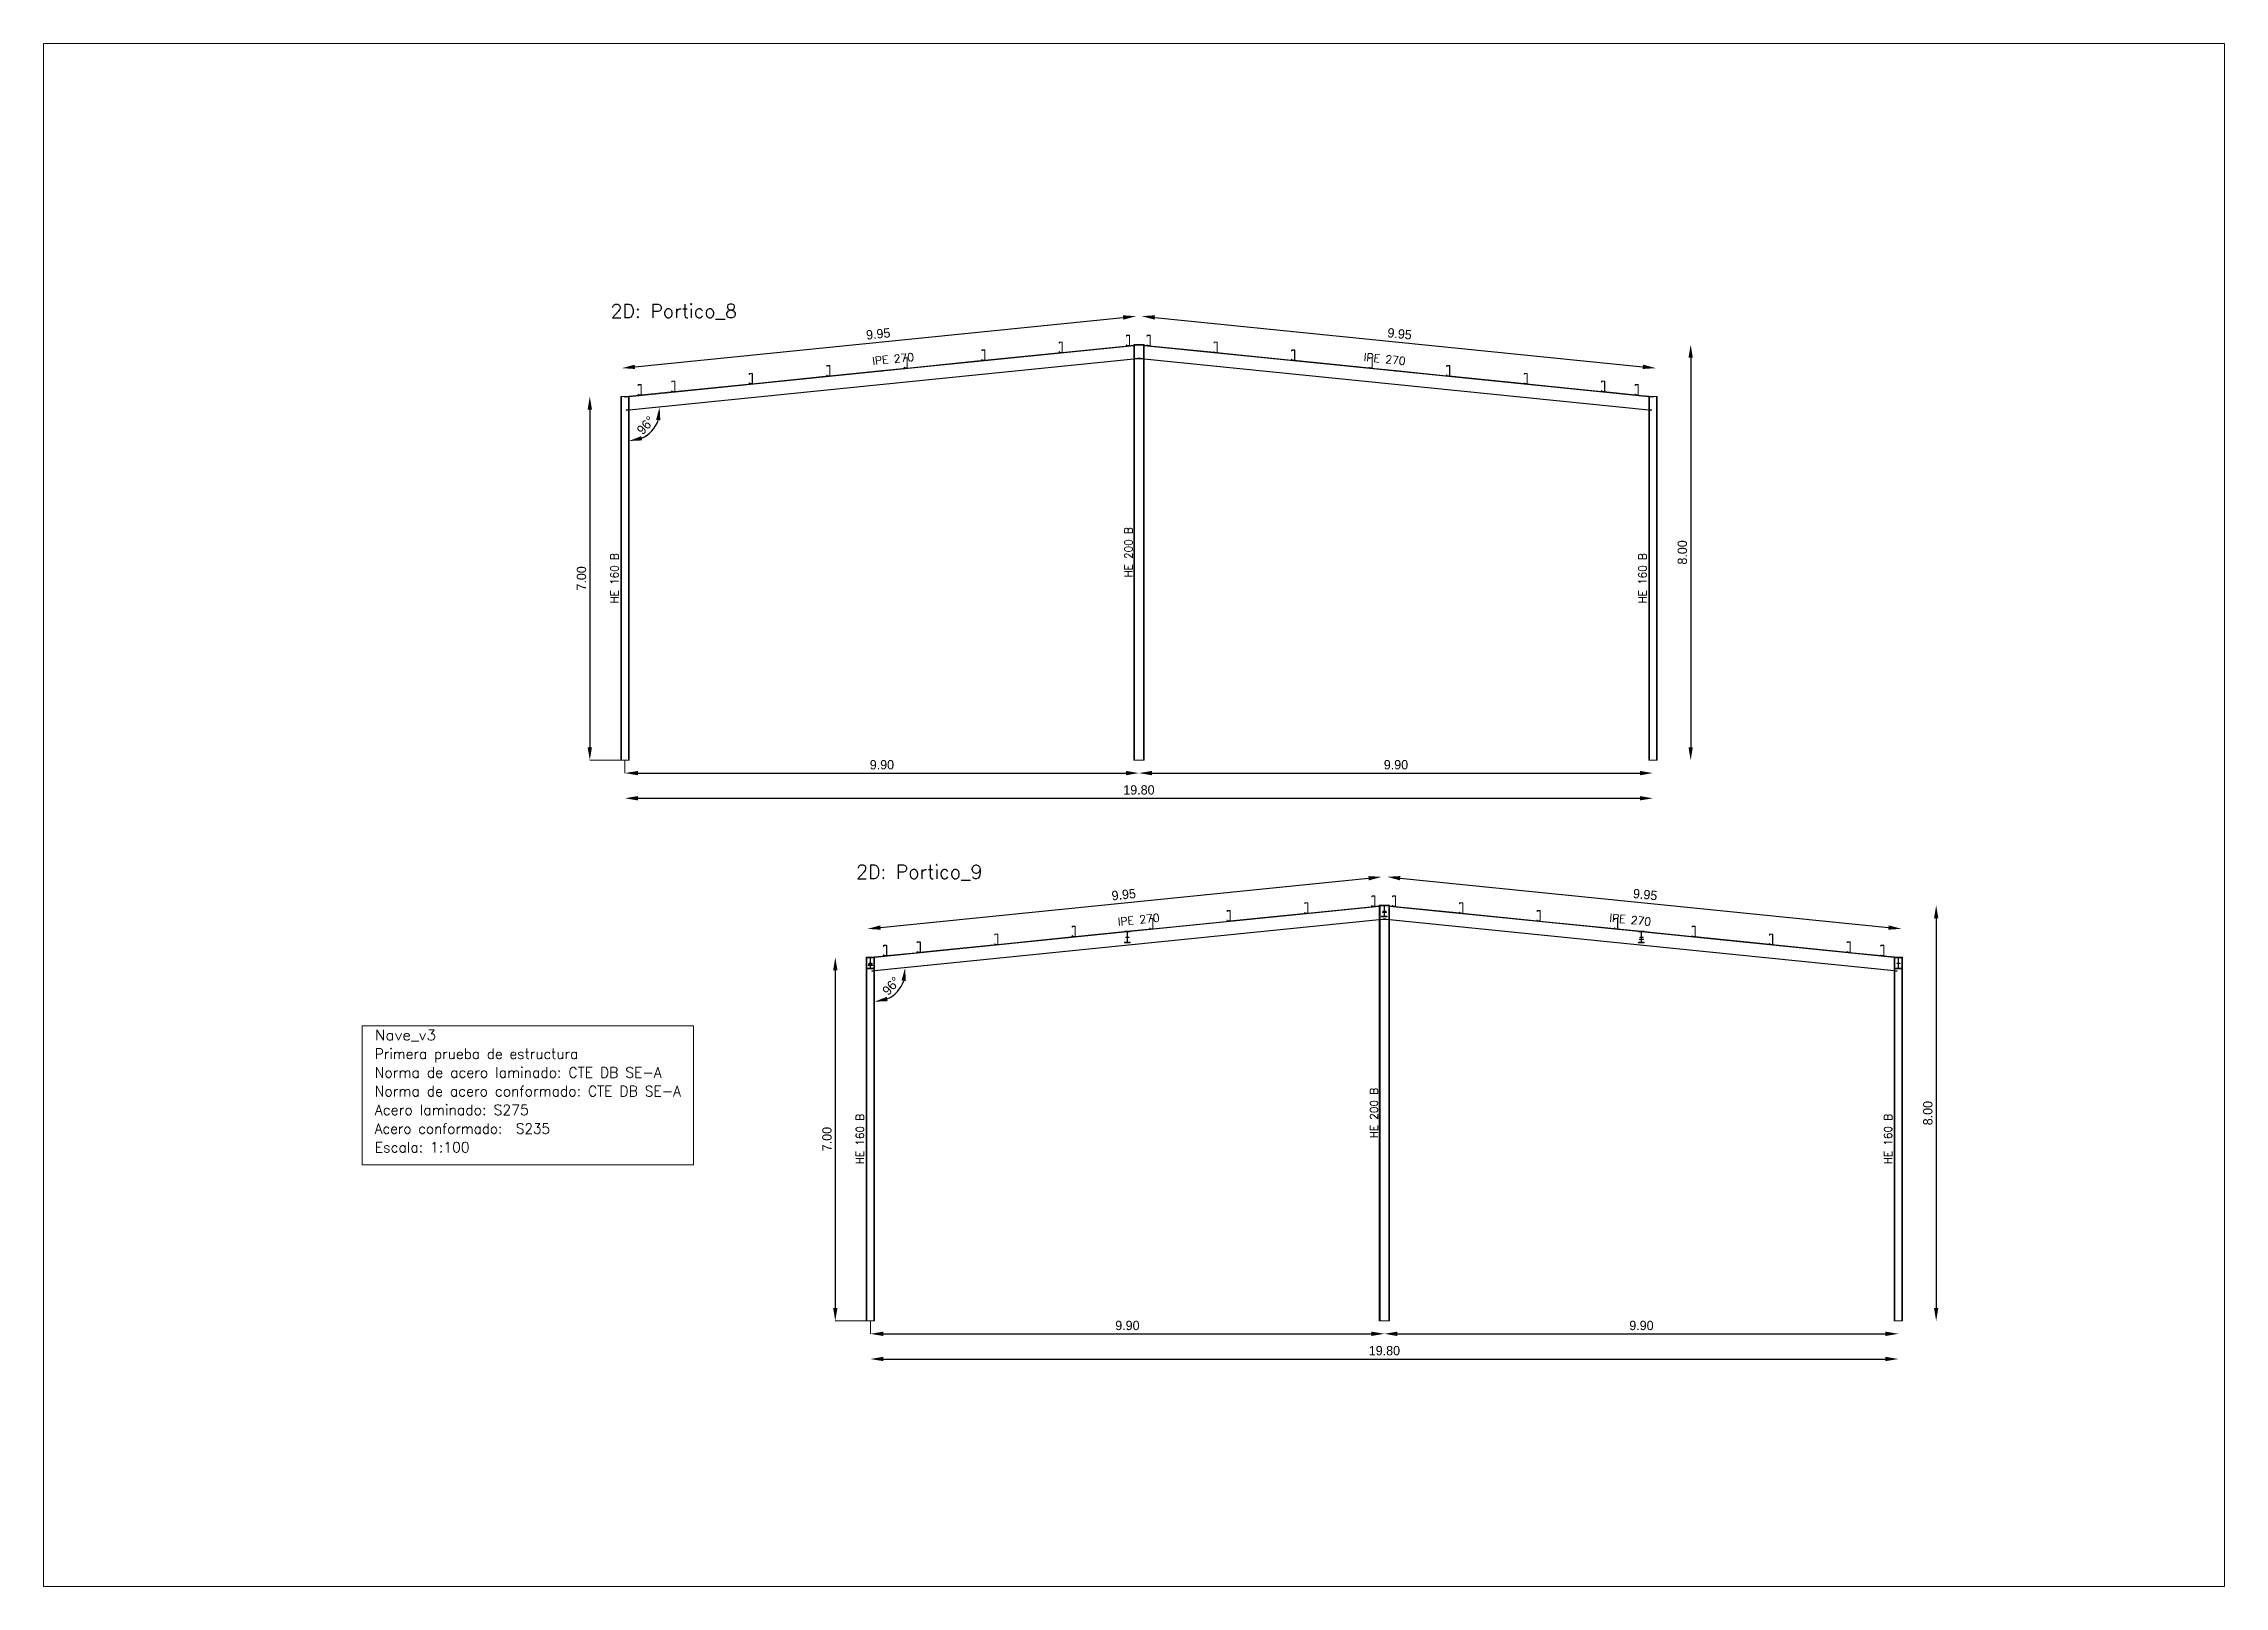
# Model space of a CAD drawing. Header units: millimetres. Extents: x 0 to 149, y -64 to 103.
# Drawn here: x 62.37 to 104.37, y 25.66 to 55.36 of the extents above; entities that cross this region are included whole.
import ezdxf
from ezdxf.enums import TextEntityAlignment as Align

# ---------------------------------------------------------------- set-up
doc = ezdxf.new("R2010")
doc.units = ezdxf.units.MM
for name, color, linetype, lineweight in [('BARRAS_DE_ACERO', 7, 'Continuous', 9), ('COTAS', 13, 'Continuous', 9), ('RECUAD_LIMITES', 2, 'Continuous', 0), ('REFERENCIA_DE_LAS_BARRAS', 2, 'Continuous', 9), ('TABLAS', 1, 'Continuous', 9), ('TITULOS', 9, 'Continuous', 0)]:
    doc.layers.add(name, color=color, linetype=linetype, lineweight=lineweight)
doc.styles.add('CYPETXT', font='romans__.ttf', dxfattribs={"height": 0.2})
doc.styles.add('RomanS', font='')
doc.styles.get('RomanS').set_extended_font_data('Porsche')
doc.dimstyles.new('100-color', dxfattribs={"dimtxt": 0.18, "dimasz": 0.25, "dimexe": 0, "dimexo": 0.5, "dimgap": 0.07, "dimtad": 1, "dimzin": 4, "dimdsep": 46, "dimtxsty": 'RomanS', "dimcen": 0.1, "dimse1": 1, "dimse2": 1, "dimadec": 0, "dimazin": 0, "dimtfac": 1, "dimtix": 1, "dimtmove": 2, "dimatfit": 3, "dimfxl": 1, "dimtvp": 1.058824, "dimtolj": 1, "dimtzin": 1, "dimarcsym": 0})

msp = doc.modelspace()

# ---------------------------------------------------------------- texts
at = {"layer": 'REFERENCIA_DE_LAS_BARRAS', "style": 'CYPETXT'}
for s, rotation, width, p, p2 in [('IPE 270', 5.7995, 0.844169, (78.338, 49.177), (79.14, 49.259)), ('IPE 270', 354.2005, 0.844169, (87.79, 49.258), (88.592, 49.177)), ('HE 200 B', 90, 0.776302, (83.341, 45.087), (83.341, 46.054)), ('HE 160 B', 90, 0.776302, (73.441, 44.587), (73.441, 45.554)), ('HE 160 B', 90, 0.776302, (93.241, 44.587), (93.241, 45.554)), ('IPE 270', 5.7995, 0.844169, (83.066, 38.383), (83.868, 38.464)), ('IPE 270', 354.2005, 0.844169, (92.519, 38.464), (93.32, 38.382)), ('HE 200 B', 90, 0.776302, (88.069, 34.292), (88.069, 35.259)), ('HE 160 B', 90, 0.776302, (78.169, 33.792), (78.169, 34.759)), ('HE 160 B', 90, 0.776302, (97.969, 33.792), (97.969, 34.759))]:
    msp.add_text(s, height=0.1533, rotation=rotation, dxfattribs=dict(at, width=width)).set_placement(p, p2, align=Align.FIT)
at = {"layer": 'TABLAS', "style": 'CYPETXT'}
for s, width, p, p2 in [('Nave_v3', 0.901739, (68.748, 36.178), (69.93, 36.178)), ('Primera prueba de estructura', 0.829206, (68.748, 35.818), (72.666, 35.818)), ('Norma de acero laminado: CTE DB SE-A', 0.827221, (68.748, 35.458), (74.274, 35.458)), ('Norma de acero conformado: CTE DB SE-A', 0.828138, (68.748, 35.098), (74.646, 35.098)), ('Acero laminado: S275', 0.855931, (68.748, 34.738), (71.715, 34.738)), ('Acero conformado:  S235 ', 0.813274, (68.748, 34.378), (72.255, 34.378)), ('Escala: 1:100', 0.854937, (68.748, 34.018), (70.575, 34.018))]:
    msp.add_text(s, height=0.2, dxfattribs=dict(at, width=width)).set_placement(p, p2, align=Align.FIT)
at = {"layer": 'TITULOS', "style": 'CYPETXT', "width": 0.831586}
for s, p, p2 in [('2D: Portico_8', (73.29, 50.084), (75.722, 50.084)), ('2D: Portico_9', (78.018, 39.289), (80.45, 39.289))]:
    msp.add_text(s, height=0.26667, dxfattribs=at).set_placement(p, p2, align=Align.FIT)

# ---------------------------------------------------------------- blocks, each defined once
blk = doc.blocks.new('*D406')
at = {"layer": 'COTAS', "color": 0, "lineweight": -2, "transparency": 16777216}
blk.add_line((73.815, 40.837), (93.115, 40.837), dxfattribs=at)
at = {"layer": 'COTAS', "color": 0, "transparency": 16777216}
for points in [[(73.815, 40.879), (73.815, 40.796), (73.565, 40.837)], [(93.115, 40.879), (93.115, 40.796), (93.365, 40.837)]]:
    blk.add_solid(points, dxfattribs=at)
at = {"layer": 'Defpoints', "color": 0, "transparency": 16777216}
for p in [(73.565, 41.57), (93.365, 41.57), (93.365, 40.837)]:
    blk.add_point(p, dxfattribs=at)
at = {"layer": 'COTAS', "color": 0, "transparency": 16777216, "insert": (83.465, 40.997), "char_height": 0.18, "attachment_point": 5, "style": 'RomanS'}
blk.add_mtext('\\A1;19.80', dxfattribs=at)
blk = doc.blocks.new('*D413')
at = {"layer": 'COTAS', "color": 0, "lineweight": -2, "transparency": 16777216}
blk.add_line((94.091, 49.32), (94.091, 41.82), dxfattribs=at)
at = {"layer": 'COTAS', "color": 0, "transparency": 16777216}
for points in [[(94.049, 49.32), (94.133, 49.32), (94.091, 49.57)], [(94.049, 41.82), (94.133, 41.82), (94.091, 41.57)]]:
    blk.add_solid(points, dxfattribs=at)
at = {"layer": 'Defpoints', "color": 0, "transparency": 16777216}
for p in [(83.465, 49.57), (83.465, 41.57), (94.091, 41.57)]:
    blk.add_point(p, dxfattribs=at)
at = {"layer": 'COTAS', "color": 0, "transparency": 16777216, "insert": (93.931, 45.57), "char_height": 0.18, "attachment_point": 5, "rotation": 90, "style": 'RomanS'}
blk.add_mtext('\\A1;8.00', dxfattribs=at)
blk = doc.blocks.new('*D414')
at = {"layer": 'COTAS', "color": 0, "lineweight": -2, "transparency": 16777216}
blk.add_line((73.815, 41.322), (83.215, 41.322), dxfattribs=at)
at = {"layer": 'COTAS', "color": 0, "transparency": 16777216}
for points in [[(73.815, 41.363), (73.815, 41.28), (73.565, 41.322)], [(83.215, 41.363), (83.215, 41.28), (83.465, 41.322)]]:
    blk.add_solid(points, dxfattribs=at)
at = {"layer": 'Defpoints', "color": 0, "transparency": 16777216}
for p in [(73.565, 41.57), (83.465, 41.57), (83.465, 41.322)]:
    blk.add_point(p, dxfattribs=at)
at = {"layer": 'COTAS', "color": 0, "transparency": 16777216, "insert": (78.515, 41.482), "char_height": 0.18, "attachment_point": 5, "style": 'RomanS'}
blk.add_mtext('\\A1;9.90', dxfattribs=at)
blk = doc.blocks.new('*D415')
at = {"layer": 'COTAS', "color": 0, "lineweight": -2, "transparency": 16777216}
blk.add_line((73.758, 49.143), (83.161, 50.092), dxfattribs=at)
at = {"layer": 'COTAS', "color": 0, "transparency": 16777216}
for points in [[(83.157, 50.134), (83.165, 50.051), (83.41, 50.118)], [(73.754, 49.184), (73.763, 49.101), (73.51, 49.118)]]:
    blk.add_solid(points, dxfattribs=at)
at = {"layer": 'Defpoints', "color": 0, "transparency": 16777216}
for p in [(83.41, 50.118), (83.465, 49.57), (73.565, 48.57)]:
    blk.add_point(p, dxfattribs=at)
at = {"layer": 'COTAS', "color": 0, "transparency": 16777216, "insert": (78.444, 49.777), "char_height": 0.18, "attachment_point": 5, "rotation": 5.7679, "style": 'RomanS'}
blk.add_mtext('\\A1;9.95', dxfattribs=at)
blk = doc.blocks.new('*D416')
at = {"layer": 'COTAS', "color": 0, "lineweight": -2, "transparency": 16777216}
blk.add_line((83.769, 50.093), (93.172, 49.143), dxfattribs=at)
at = {"layer": 'COTAS', "color": 0, "transparency": 16777216}
for points in [[(83.773, 50.135), (83.765, 50.052), (83.52, 50.118)], [(93.176, 49.185), (93.167, 49.102), (93.42, 49.118)]]:
    blk.add_solid(points, dxfattribs=at)
at = {"layer": 'Defpoints', "color": 0, "transparency": 16777216}
for p in [(83.465, 49.57), (93.42, 49.118), (93.365, 48.57)]:
    blk.add_point(p, dxfattribs=at)
at = {"layer": 'COTAS', "color": 0, "transparency": 16777216, "insert": (88.486, 49.778), "char_height": 0.18, "attachment_point": 5, "rotation": 354.2321, "style": 'RomanS'}
blk.add_mtext('\\A1;9.95', dxfattribs=at)
blk = doc.blocks.new('*D417')
at = {"layer": 'COTAS', "color": 0, "lineweight": -2, "transparency": 16777216}
blk.add_line((83.715, 41.322), (93.115, 41.322), dxfattribs=at)
at = {"layer": 'COTAS', "color": 0, "transparency": 16777216}
for points in [[(83.715, 41.363), (83.715, 41.28), (83.465, 41.322)], [(93.115, 41.363), (93.115, 41.28), (93.365, 41.322)]]:
    blk.add_solid(points, dxfattribs=at)
at = {"layer": 'Defpoints', "color": 0, "transparency": 16777216}
for p in [(83.465, 41.57), (93.365, 41.57), (93.365, 41.322)]:
    blk.add_point(p, dxfattribs=at)
at = {"layer": 'COTAS', "color": 0, "transparency": 16777216, "insert": (88.415, 41.482), "char_height": 0.18, "attachment_point": 5, "style": 'RomanS'}
blk.add_mtext('\\A1;9.90', dxfattribs=at)
blk = doc.blocks.new('*D441')
at = {"layer": 'COTAS', "color": 0, "lineweight": -2, "transparency": 16777216}
blk.add_arc((73.645, 48.307), 0.592, 294.3809, 341.3869, dxfattribs=at)
at = {"layer": 'COTAS', "color": 0, "transparency": 16777216}
for points in [[(74.165, 48.123), (74.247, 48.113), (74.234, 48.367)], [(73.898, 47.727), (73.881, 47.809), (73.645, 47.715)]]:
    blk.add_solid(points, dxfattribs=at)
at = {"layer": 'Defpoints', "color": 0, "transparency": 16777216}
for p in [(83.365, 49.289), (73.645, 48.307), (73.645, 48.307), (73.958, 47.805), (73.645, 41.57)]:
    blk.add_point(p, dxfattribs=at)
at = {"layer": 'COTAS', "color": 0, "transparency": 16777216, "insert": (73.965, 48.017), "char_height": 0.18, "attachment_point": 5, "rotation": 47.8839, "style": 'RomanS'}
blk.add_mtext('\\A1;96°', dxfattribs=at)
blk = doc.blocks.new('*D442')
at = {"layer": 'COTAS', "color": 0, "lineweight": -2, "transparency": 16777216}
blk.add_line((72.889, 48.32), (72.889, 41.82), dxfattribs=at)
at = {"layer": 'COTAS', "color": 0, "transparency": 16777216}
for points in [[(72.847, 48.32), (72.931, 48.32), (72.889, 48.57)], [(72.847, 41.82), (72.931, 41.82), (72.889, 41.57)]]:
    blk.add_solid(points, dxfattribs=at)
at = {"layer": 'Defpoints', "color": 0, "transparency": 16777216}
for p in [(73.565, 48.57), (72.889, 41.57), (73.565, 41.57)]:
    blk.add_point(p, dxfattribs=at)
at = {"layer": 'COTAS', "color": 0, "transparency": 16777216, "insert": (72.729, 45.07), "char_height": 0.18, "attachment_point": 5, "rotation": 90, "style": 'RomanS'}
blk.add_mtext('\\A1;7.00', dxfattribs=at)
blk = doc.blocks.new('*D486')
at = {"layer": 'COTAS', "color": 0, "lineweight": -2, "transparency": 16777216}
blk.add_line((78.543, 30.042), (97.843, 30.042), dxfattribs=at)
at = {"layer": 'COTAS', "color": 0, "transparency": 16777216}
for points in [[(78.543, 30.084), (78.543, 30.001), (78.293, 30.042)], [(97.843, 30.084), (97.843, 30.001), (98.093, 30.042)]]:
    blk.add_solid(points, dxfattribs=at)
at = {"layer": 'Defpoints', "color": 0, "transparency": 16777216}
for p in [(78.293, 30.776), (98.093, 30.776), (98.093, 30.042)]:
    blk.add_point(p, dxfattribs=at)
at = {"layer": 'COTAS', "color": 0, "transparency": 16777216, "insert": (88.193, 30.202), "char_height": 0.18, "attachment_point": 5, "style": 'RomanS'}
blk.add_mtext('\\A1;19.80', dxfattribs=at)
blk = doc.blocks.new('*D487')
at = {"layer": 'COTAS', "color": 0, "lineweight": -2, "transparency": 16777216}
blk.add_line((98.819, 38.526), (98.819, 31.026), dxfattribs=at)
at = {"layer": 'COTAS', "color": 0, "transparency": 16777216}
for points in [[(98.777, 38.526), (98.861, 38.526), (98.819, 38.776)], [(98.777, 31.026), (98.861, 31.026), (98.819, 30.776)]]:
    blk.add_solid(points, dxfattribs=at)
at = {"layer": 'Defpoints', "color": 0, "transparency": 16777216}
for p in [(88.193, 38.776), (88.193, 30.776), (98.819, 30.776)]:
    blk.add_point(p, dxfattribs=at)
at = {"layer": 'COTAS', "color": 0, "transparency": 16777216, "insert": (98.659, 34.776), "char_height": 0.18, "attachment_point": 5, "rotation": 90, "style": 'RomanS'}
blk.add_mtext('\\A1;8.00', dxfattribs=at)
blk = doc.blocks.new('*D488')
at = {"layer": 'COTAS', "color": 0, "lineweight": -2, "transparency": 16777216}
blk.add_line((78.543, 30.527), (87.943, 30.527), dxfattribs=at)
at = {"layer": 'COTAS', "color": 0, "transparency": 16777216}
for points in [[(78.543, 30.569), (78.543, 30.485), (78.293, 30.527)], [(87.943, 30.569), (87.943, 30.485), (88.193, 30.527)]]:
    blk.add_solid(points, dxfattribs=at)
at = {"layer": 'Defpoints', "color": 0, "transparency": 16777216}
for p in [(78.293, 30.776), (88.193, 30.776), (88.193, 30.527)]:
    blk.add_point(p, dxfattribs=at)
at = {"layer": 'COTAS', "color": 0, "transparency": 16777216, "insert": (83.243, 30.687), "char_height": 0.18, "attachment_point": 5, "style": 'RomanS'}
blk.add_mtext('\\A1;9.90', dxfattribs=at)
blk = doc.blocks.new('*D489')
at = {"layer": 'COTAS', "color": 0, "lineweight": -2, "transparency": 16777216}
blk.add_line((78.487, 38.348), (87.889, 39.298), dxfattribs=at)
at = {"layer": 'COTAS', "color": 0, "transparency": 16777216}
for points in [[(87.885, 39.339), (87.893, 39.256), (88.138, 39.323)], [(78.482, 38.389), (78.491, 38.306), (78.238, 38.323)]]:
    blk.add_solid(points, dxfattribs=at)
at = {"layer": 'Defpoints', "color": 0, "transparency": 16777216}
for p in [(88.138, 39.323), (88.193, 38.776), (78.293, 37.776)]:
    blk.add_point(p, dxfattribs=at)
at = {"layer": 'COTAS', "color": 0, "transparency": 16777216, "insert": (83.172, 38.982), "char_height": 0.18, "attachment_point": 5, "rotation": 5.7679, "style": 'RomanS'}
blk.add_mtext('\\A1;9.95', dxfattribs=at)
blk = doc.blocks.new('*D490')
at = {"layer": 'COTAS', "color": 0, "lineweight": -2, "transparency": 16777216}
blk.add_line((88.497, 39.299), (97.9, 38.349), dxfattribs=at)
at = {"layer": 'COTAS', "color": 0, "transparency": 16777216}
for points in [[(88.501, 39.34), (88.493, 39.257), (88.249, 39.324)], [(97.904, 38.39), (97.896, 38.307), (98.149, 38.324)]]:
    blk.add_solid(points, dxfattribs=at)
at = {"layer": 'Defpoints', "color": 0, "transparency": 16777216}
for p in [(88.193, 38.776), (98.149, 38.324), (98.093, 37.776)]:
    blk.add_point(p, dxfattribs=at)
at = {"layer": 'COTAS', "color": 0, "transparency": 16777216, "insert": (93.215, 38.983), "char_height": 0.18, "attachment_point": 5, "rotation": 354.2321, "style": 'RomanS'}
blk.add_mtext('\\A1;9.95', dxfattribs=at)
blk = doc.blocks.new('*D491')
at = {"layer": 'COTAS', "color": 0, "lineweight": -2, "transparency": 16777216}
blk.add_line((88.443, 30.527), (97.843, 30.527), dxfattribs=at)
at = {"layer": 'COTAS', "color": 0, "transparency": 16777216}
for points in [[(88.443, 30.569), (88.443, 30.485), (88.193, 30.527)], [(97.843, 30.569), (97.843, 30.485), (98.093, 30.527)]]:
    blk.add_solid(points, dxfattribs=at)
at = {"layer": 'Defpoints', "color": 0, "transparency": 16777216}
for p in [(88.193, 30.776), (98.093, 30.776), (98.093, 30.527)]:
    blk.add_point(p, dxfattribs=at)
at = {"layer": 'COTAS', "color": 0, "transparency": 16777216, "insert": (93.143, 30.687), "char_height": 0.18, "attachment_point": 5, "style": 'RomanS'}
blk.add_mtext('\\A1;9.90', dxfattribs=at)
blk = doc.blocks.new('*D492')
at = {"layer": 'COTAS', "color": 0, "lineweight": -2, "transparency": 16777216}
blk.add_arc((78.373, 37.512), 0.592, 294.3809, 341.3869, dxfattribs=at)
at = {"layer": 'COTAS', "color": 0, "transparency": 16777216}
for points in [[(78.893, 37.328), (78.976, 37.319), (78.962, 37.572)], [(78.626, 36.932), (78.609, 37.014), (78.373, 36.92)]]:
    blk.add_solid(points, dxfattribs=at)
at = {"layer": 'Defpoints', "color": 0, "transparency": 16777216}
for p in [(88.093, 38.494), (78.373, 37.512), (78.373, 37.512), (78.686, 37.01), (78.373, 30.776)]:
    blk.add_point(p, dxfattribs=at)
at = {"layer": 'COTAS', "color": 0, "transparency": 16777216, "insert": (78.694, 37.223), "char_height": 0.18, "attachment_point": 5, "rotation": 47.8839, "style": 'RomanS'}
blk.add_mtext('\\A1;96°', dxfattribs=at)
blk = doc.blocks.new('*D493')
at = {"layer": 'COTAS', "color": 0, "lineweight": -2, "transparency": 16777216}
blk.add_line((77.617, 37.526), (77.617, 31.026), dxfattribs=at)
at = {"layer": 'COTAS', "color": 0, "transparency": 16777216}
for points in [[(77.575, 37.526), (77.659, 37.526), (77.617, 37.776)], [(77.575, 31.026), (77.659, 31.026), (77.617, 30.776)]]:
    blk.add_solid(points, dxfattribs=at)
at = {"layer": 'Defpoints', "color": 0, "transparency": 16777216}
for p in [(78.293, 37.776), (77.617, 30.776), (78.293, 30.776)]:
    blk.add_point(p, dxfattribs=at)
at = {"layer": 'COTAS', "color": 0, "transparency": 16777216, "insert": (77.457, 34.276), "char_height": 0.18, "attachment_point": 5, "rotation": 90, "style": 'RomanS'}
blk.add_mtext('\\A1;7.00', dxfattribs=at)

# ---------------------------------------------------------------- dimensions: what is measured, and where the dimension line sits
at = {"layer": 'COTAS'}
for p1, p2, distance, picture, middle in [((73.565, 48.57), (83.465, 49.57), 0.55, '*D415', (78.444, 49.777)), ((83.465, 49.57), (93.365, 48.57), 0.551, '*D416', (88.486, 49.778)), ((78.293, 37.776), (88.193, 38.776), 0.55, '*D489', (83.172, 38.982)), ((88.193, 38.776), (98.093, 37.776), 0.551, '*D490', (93.215, 38.983))]:
    dim = msp.add_aligned_dim(p1=p1, p2=p2, distance=distance, dimstyle='100-color', dxfattribs=at)
    dim.commit()
    dim.dimension.update_dxf_attribs({"geometry": picture, "text_midpoint": middle})
for base, p1, p2, picture, middle in [((94.091, 41.57), (83.465, 49.57), (83.465, 41.57), '*D413', (93.931, 45.57)), ((72.889, 41.57), (73.565, 48.57), (73.565, 41.57), '*D442', (72.729, 45.07)), ((98.819, 30.776), (88.193, 38.776), (88.193, 30.776), '*D487', (98.659, 34.776)), ((77.617, 30.776), (78.293, 37.776), (78.293, 30.776), '*D493', (77.457, 34.276))]:
    dim = msp.add_linear_dim(base=base, p1=p1, p2=p2, angle=90, dimstyle='100-color', dxfattribs=at)
    dim.commit()
    dim.dimension.update_dxf_attribs({"geometry": picture, "text_midpoint": middle})
for base, line1, line2, picture, middle in [((73.958, 47.805), ((73.645, 41.57), (73.645, 48.307)), ((73.645, 48.307), (83.365, 49.289)), '*D441', (73.965, 48.017)), ((78.686, 37.01), ((78.373, 30.776), (78.373, 37.512)), ((78.373, 37.512), (88.093, 38.494)), '*D492', (78.694, 37.223))]:
    dim = msp.add_angular_dim_2l(base=base, line1=line1, line2=line2, dimstyle='100-color', dxfattribs=at)
    dim.commit()
    dim.dimension.update_dxf_attribs({"geometry": picture, "text_midpoint": middle})
for base, p1, p2, picture, middle in [((83.465, 41.322), (73.565, 41.57), (83.465, 41.57), '*D414', (78.515, 41.482)), ((93.365, 41.322), (83.465, 41.57), (93.365, 41.57), '*D417', (88.415, 41.482)), ((93.365, 40.837), (73.565, 41.57), (93.365, 41.57), '*D406', (83.465, 40.997)), ((88.193, 30.527), (78.293, 30.776), (88.193, 30.776), '*D488', (83.243, 30.687)), ((98.093, 30.042), (78.293, 30.776), (98.093, 30.776), '*D486', (88.193, 30.202)), ((98.093, 30.527), (88.193, 30.776), (98.093, 30.776), '*D491', (93.143, 30.687))]:
    dim = msp.add_linear_dim(base=base, p1=p1, p2=p2, dimstyle='100-color', dxfattribs=at)
    dim.commit()
    dim.dimension.update_dxf_attribs({"geometry": picture, "text_midpoint": middle})

# ---------------------------------------------------------------- linework, layer by layer
at = {"layer": 'BARRAS_DE_ACERO'}
for p, q in [((81.929, 49.615), (81.93, 49.617)), ((81.929, 49.615), (81.929, 49.6)), ((81.929, 49.6), (81.931, 49.6)), ((81.929, 49.6), (81.929, 49.6)), ((81.93, 49.618), (81.932, 49.619)), ((81.93, 49.618), (81.93, 49.617)), ((81.931, 49.615), (81.931, 49.615)), ((81.932, 49.619), (81.934, 49.62)), ((81.933, 49.617), (81.932, 49.616)), ((81.932, 49.617), (81.933, 49.617)), ((81.932, 49.615), (81.932, 49.616)), ((81.932, 49.616), (81.932, 49.616)), ((81.932, 49.615), (81.932, 49.6)), ((81.934, 49.618), (81.933, 49.617)), ((81.934, 49.617), (81.933, 49.617)), ((81.985, 49.62), (81.934, 49.62)), ((81.985, 49.618), (81.934, 49.618)), ((81.934, 49.618), (81.934, 49.618)), ((81.934, 49.617), (81.984, 49.617)), ((81.985, 49.617), (81.984, 49.617)), ((81.986, 49.619), (81.985, 49.62)), ((81.985, 49.618), (81.986, 49.617)), ((81.985, 49.617), (81.986, 49.616)), ((81.988, 49.618), (81.986, 49.619)), ((81.986, 49.617), (81.986, 49.617)), ((81.987, 49.616), (81.986, 49.617)), ((81.987, 49.616), (81.986, 49.616)), ((81.987, 49.615), (81.987, 49.616)), ((81.987, 49.615), (81.987, 49.616)), ((81.987, 49.615), (81.987, 49.424)), ((81.987, 49.425), (81.987, 49.615)), ((81.987, 49.615), (81.987, 49.615)), ((81.988, 49.618), (81.989, 49.617)), ((81.989, 49.617), (81.989, 49.615)), ((81.989, 49.615), (81.989, 49.615)), ((81.989, 49.425), (81.989, 49.615)), ((83.224, 49.749), (83.223, 49.747)), ((83.223, 49.747), (83.223, 49.746)), ((83.223, 49.746), (83.223, 49.73)), ((83.225, 49.73), (83.223, 49.73)), ((83.223, 49.555), (83.223, 49.57)), ((83.225, 49.75), (83.224, 49.749)), ((83.225, 49.75), (83.227, 49.75)), ((83.226, 49.748), (83.225, 49.747)), ((83.225, 49.747), (83.225, 49.747)), ((83.226, 49.748), (83.227, 49.748)), ((83.278, 49.75), (83.227, 49.75)), ((83.278, 49.748), (83.227, 49.748)), ((83.28, 49.75), (83.278, 49.75)), ((83.279, 49.748), (83.278, 49.748)), ((83.28, 49.747), (83.279, 49.748)), ((83.28, 49.75), (83.281, 49.749)), ((83.281, 49.746), (83.28, 49.747)), ((83.28, 49.747), (83.28, 49.747)), ((83.282, 49.747), (83.281, 49.749)), ((83.281, 49.746), (83.281, 49.555)), ((83.283, 49.746), (83.282, 49.747)), ((83.283, 49.555), (83.283, 49.746)), ((83.365, 49.57), (83.38, 49.57)), ((83.365, 49.56), (83.365, 49.57)), ((83.365, 49.56), (83.365, 49.55)), ((83.38, 49.562), (83.38, 49.551)), ((83.41, 49.57), (83.428, 49.57)), ((83.41, 49.565), (83.462, 49.57)), ((83.501, 49.57), (83.428, 49.57)), ((83.462, 49.561), (83.462, 49.57)), ((83.462, 49.56), (83.462, 49.561)), ((83.468, 49.561), (83.468, 49.57)), ((83.52, 49.565), (83.468, 49.57)), ((83.468, 49.56), (83.468, 49.561)), ((83.52, 49.57), (83.501, 49.57)), ((83.52, 49.57), (83.55, 49.57)), ((83.52, 49.565), (83.55, 49.562)), ((83.565, 49.57), (83.55, 49.57)), ((83.55, 49.562), (83.55, 49.57)), ((83.55, 49.551), (83.55, 49.562)), ((83.565, 49.56), (83.565, 49.57)), ((83.565, 49.56), (83.621, 49.555)), ((83.565, 49.56), (83.565, 49.55)), ((83.621, 49.746), (83.621, 49.747)), ((83.621, 49.73), (83.621, 49.746)), ((83.623, 49.73), (83.621, 49.73)), ((83.621, 49.57), (83.621, 49.555)), ((83.623, 49.57), (83.621, 49.57)), ((83.625, 49.75), (83.623, 49.75)), ((83.623, 49.747), (83.623, 49.746)), ((83.623, 49.746), (83.623, 49.73)), ((83.623, 49.555), (83.623, 49.57)), ((83.624, 49.748), (83.625, 49.748)), ((83.625, 49.75), (83.676, 49.75)), ((83.625, 49.748), (83.676, 49.748)), ((83.676, 49.75), (83.678, 49.75)), ((83.677, 49.748), (83.676, 49.748)), ((83.677, 49.748), (83.678, 49.747)), ((83.678, 49.75), (83.679, 49.749)), ((83.678, 49.747), (83.678, 49.747)), ((83.679, 49.746), (83.678, 49.747)), ((83.679, 49.749), (83.68, 49.747)), ((83.679, 49.746), (83.679, 49.555)), ((83.68, 49.747), (83.681, 49.746)), ((83.681, 49.746), (83.681, 49.555)), ((84.914, 49.6), (84.914, 49.615)), ((84.915, 49.618), (84.917, 49.619)), ((84.917, 49.617), (84.916, 49.616)), ((84.916, 49.616), (84.916, 49.615)), ((84.916, 49.615), (84.916, 49.615)), ((84.916, 49.6), (84.916, 49.615)), ((84.917, 49.6), (84.916, 49.6)), ((84.917, 49.619), (84.918, 49.62)), ((84.918, 49.617), (84.917, 49.616)), ((84.918, 49.617), (84.917, 49.617)), ((84.917, 49.616), (84.917, 49.616)), ((84.917, 49.615), (84.917, 49.616)), ((84.917, 49.615), (84.917, 49.6)), ((84.969, 49.62), (84.918, 49.62)), ((84.918, 49.617), (84.919, 49.617)), ((84.919, 49.618), (84.969, 49.618)), ((84.969, 49.617), (84.919, 49.617)), ((84.971, 49.619), (84.969, 49.62)), ((84.969, 49.618), (84.97, 49.617)), ((84.969, 49.617), (84.97, 49.617)), ((84.97, 49.617), (84.971, 49.616)), ((84.971, 49.617), (84.97, 49.617)), ((84.971, 49.619), (84.973, 49.618)), ((84.972, 49.616), (84.971, 49.617)), ((84.971, 49.616), (84.971, 49.616)), ((84.971, 49.616), (84.972, 49.615)), ((84.972, 49.616), (84.972, 49.615)), ((84.972, 49.615), (84.972, 49.424)), ((84.972, 49.615), (84.972, 49.425)), ((84.972, 49.615), (84.972, 49.615)), ((84.973, 49.618), (84.974, 49.617)), ((84.974, 49.615), (84.974, 49.617)), ((84.974, 49.615), (84.974, 49.615)), ((84.974, 49.425), (84.974, 49.615)), ((73.645, 48.317), (83.365, 49.299)), ((77.452, 49.165), (77.453, 49.166)), ((77.454, 49.147), (77.452, 49.147)), ((77.452, 49.147), (77.452, 49.147)), ((77.455, 49.167), (77.453, 49.166)), ((77.454, 49.164), (77.455, 49.165)), ((77.454, 49.164), (77.454, 49.163)), ((77.455, 49.163), (77.454, 49.162)), ((77.454, 49.162), (77.454, 49.163)), ((77.454, 49.147), (77.454, 49.162)), ((77.454, 49.147), (77.454, 49.162)), ((77.454, 49.147), (77.454, 49.147)), ((77.455, 49.167), (77.456, 49.167)), ((77.455, 49.165), (77.456, 49.165)), ((77.507, 49.167), (77.456, 49.167)), ((77.457, 49.165), (77.456, 49.165)), ((77.456, 49.165), (77.456, 49.165)), ((77.507, 49.165), (77.457, 49.165)), ((77.457, 49.165), (77.507, 49.165)), ((77.507, 49.165), (77.508, 49.165)), ((77.508, 49.165), (77.509, 49.165)), ((77.509, 49.165), (77.51, 49.164)), ((77.509, 49.163), (77.509, 49.164)), ((77.509, 49.162), (77.509, 49.163)), ((77.509, 48.972), (77.509, 49.162)), ((77.51, 49.164), (77.51, 49.163)), ((77.51, 49.163), (77.51, 49.162)), ((77.51, 48.972), (77.51, 49.162)), ((77.511, 49.166), (77.512, 49.165)), ((77.512, 49.165), (77.512, 49.163)), ((77.512, 49.162), (77.512, 49.163)), ((77.512, 49.162), (77.512, 49.162)), ((77.512, 49.162), (77.512, 48.972)), ((78.945, 49.315), (78.944, 49.314)), ((78.944, 49.298), (78.944, 49.314)), ((78.946, 49.298), (78.944, 49.298)), ((78.946, 49.317), (78.945, 49.315)), ((78.947, 49.318), (78.946, 49.317)), ((78.946, 49.314), (78.947, 49.315)), ((78.946, 49.314), (78.946, 49.298)), ((78.946, 49.298), (78.947, 49.298)), ((78.947, 49.318), (78.949, 49.318)), ((78.947, 49.315), (78.948, 49.316)), ((78.948, 49.315), (78.947, 49.314)), ((78.947, 49.315), (78.947, 49.315)), ((78.947, 49.314), (78.947, 49.313)), ((78.947, 49.298), (78.947, 49.313)), ((78.949, 49.316), (78.948, 49.315)), ((78.949, 49.316), (78.948, 49.316)), ((78.948, 49.315), (78.948, 49.315)), ((78.949, 49.318), (79, 49.318)), ((78.949, 49.316), (78.999, 49.316)), ((78.949, 49.316), (79, 49.316)), ((79, 49.315), (78.999, 49.316)), ((79.002, 49.318), (79, 49.318)), ((79, 49.316), (79.001, 49.316)), ((79.001, 49.315), (79, 49.315)), ((79.001, 49.316), (79.002, 49.315)), ((79.001, 49.315), (79.002, 49.314)), ((79.002, 49.318), (79.003, 49.317)), ((79.002, 49.315), (79.002, 49.315)), ((79.002, 49.313), (79.002, 49.314)), ((79.002, 49.123), (79.002, 49.313)), ((79.004, 49.315), (79.003, 49.317)), ((80.48, 49.269), (79.003, 49.12)), ((79.004, 49.314), (79.004, 49.315)), ((79.004, 49.314), (79.004, 49.313)), ((79.004, 49.123), (79.004, 49.313)), ((80.437, 49.466), (80.438, 49.468)), ((80.437, 49.464), (80.437, 49.466)), ((80.437, 49.449), (80.437, 49.464)), ((80.439, 49.449), (80.437, 49.449)), ((80.437, 49.289), (80.437, 49.273)), ((80.439, 49.289), (80.437, 49.289)), ((80.437, 49.273), (80.437, 49.272)), ((80.437, 49.272), (80.438, 49.27)), ((80.438, 49.27), (80.44, 49.269)), ((80.44, 49.467), (80.439, 49.466)), ((80.439, 49.465), (80.439, 49.466)), ((80.439, 49.464), (80.439, 49.465)), ((80.439, 49.464), (80.439, 49.449)), ((80.439, 49.449), (80.439, 49.449)), ((80.439, 49.273), (80.439, 49.289)), ((80.439, 49.289), (80.439, 49.274)), ((80.439, 49.289), (80.439, 49.289)), ((80.439, 49.273), (80.439, 49.274)), ((80.44, 49.272), (80.439, 49.273)), ((80.439, 49.273), (80.439, 49.272)), ((80.44, 49.271), (80.439, 49.272)), ((80.439, 49.272), (80.439, 49.272)), ((80.44, 49.467), (80.441, 49.467)), ((80.44, 49.466), (80.441, 49.466)), ((80.44, 49.272), (80.441, 49.272)), ((80.441, 49.271), (80.44, 49.271)), ((80.44, 49.269), (80.441, 49.269)), ((80.441, 49.469), (80.492, 49.469)), ((80.441, 49.467), (80.492, 49.467)), ((80.441, 49.272), (80.442, 49.271)), ((80.441, 49.271), (80.492, 49.271)), ((80.441, 49.269), (80.48, 49.269)), ((80.492, 49.269), (80.48, 49.269)), ((80.492, 49.469), (80.494, 49.468)), ((80.493, 49.467), (80.492, 49.467)), ((80.493, 49.466), (80.492, 49.466)), ((80.492, 49.271), (80.493, 49.271)), ((80.494, 49.269), (80.492, 49.269)), ((80.493, 49.467), (80.494, 49.466)), ((80.494, 49.466), (80.493, 49.466)), ((80.494, 49.272), (80.493, 49.271)), ((80.494, 49.272), (80.493, 49.272)), ((80.494, 49.465), (80.494, 49.466)), ((80.495, 49.465), (80.494, 49.466)), ((80.494, 49.464), (80.494, 49.465)), ((80.494, 49.274), (80.494, 49.464)), ((80.494, 49.274), (80.494, 49.273)), ((80.494, 49.272), (80.494, 49.273)), ((80.495, 49.272), (80.494, 49.272)), ((80.495, 49.27), (80.494, 49.269)), ((80.495, 49.464), (80.495, 49.465)), ((80.495, 49.273), (80.495, 49.464)), ((80.495, 49.272), (80.495, 49.273)), ((80.495, 49.27), (80.496, 49.27)), ((80.497, 49.464), (80.496, 49.466)), ((80.496, 49.27), (81.973, 49.42)), ((80.496, 49.272), (80.497, 49.273)), ((80.496, 49.27), (80.496, 49.272)), ((80.497, 49.464), (80.497, 49.464)), ((80.497, 49.464), (80.497, 49.274)), ((80.497, 49.464), (80.497, 49.274)), ((80.497, 49.464), (80.497, 49.464)), ((80.497, 49.274), (80.497, 49.274)), ((80.497, 49.273), (80.497, 49.274)), ((81.929, 49.44), (81.929, 49.424)), ((81.929, 49.44), (81.931, 49.44)), ((81.93, 49.422), (81.929, 49.424)), ((81.93, 49.421), (81.93, 49.422)), ((81.93, 49.421), (81.932, 49.42)), ((81.931, 49.44), (81.932, 49.44)), ((81.931, 49.44), (81.931, 49.425)), ((81.931, 49.425), (81.931, 49.424)), ((81.931, 49.423), (81.931, 49.424)), ((81.931, 49.424), (81.931, 49.424)), ((81.931, 49.423), (81.932, 49.422)), ((81.932, 49.44), (81.932, 49.425)), ((81.932, 49.425), (81.932, 49.424)), ((81.932, 49.424), (81.932, 49.423)), ((81.932, 49.423), (81.933, 49.422)), ((81.933, 49.422), (81.932, 49.422)), ((81.934, 49.42), (81.932, 49.42)), ((81.933, 49.422), (81.934, 49.422)), ((81.934, 49.422), (81.933, 49.422)), ((81.934, 49.422), (81.985, 49.422)), ((81.934, 49.422), (81.934, 49.422)), ((81.934, 49.422), (81.984, 49.422)), ((81.934, 49.42), (81.973, 49.42)), ((81.985, 49.42), (81.973, 49.42)), ((81.985, 49.422), (81.984, 49.422)), ((81.986, 49.423), (81.985, 49.422)), ((81.985, 49.422), (81.985, 49.422)), ((81.986, 49.422), (81.985, 49.422)), ((81.986, 49.42), (81.985, 49.42)), ((81.987, 49.424), (81.986, 49.423)), ((81.988, 49.421), (81.986, 49.42)), ((81.987, 49.424), (81.987, 49.425)), ((81.987, 49.424), (81.987, 49.423)), ((81.989, 49.424), (81.989, 49.425)), ((81.989, 49.424), (81.989, 49.424)), ((83.224, 49.552), (83.225, 49.551)), ((83.225, 49.554), (83.225, 49.555)), ((83.225, 49.554), (83.225, 49.553)), ((83.225, 49.553), (83.226, 49.552)), ((83.227, 49.55), (83.225, 49.551)), ((83.226, 49.552), (83.227, 49.552)), ((83.227, 49.552), (83.278, 49.552)), ((83.278, 49.55), (83.266, 49.55)), ((83.279, 49.552), (83.278, 49.552)), ((83.28, 49.551), (83.278, 49.55)), ((83.279, 49.552), (83.28, 49.553)), ((83.28, 49.554), (83.281, 49.555)), ((83.28, 49.554), (83.28, 49.553)), ((83.28, 49.551), (83.281, 49.552)), ((83.281, 49.552), (83.282, 49.553)), ((83.282, 49.553), (83.283, 49.555)), ((83.365, 49.55), (83.365, 49.299)), ((83.365, 41.57), (83.365, 49.289)), ((83.38, 49.551), (83.462, 49.56)), ((83.38, 49.551), (83.38, 49.301)), ((83.38, 49.301), (83.438, 49.307)), ((83.38, 49.301), (83.38, 49.29)), ((83.38, 49.29), (83.38, 41.57)), ((83.438, 49.307), (83.439, 49.312)), ((83.465, 49.309), (83.439, 49.312)), ((83.465, 49.309), (83.491, 49.312)), ((83.468, 49.56), (83.55, 49.551)), ((83.491, 49.312), (83.492, 49.307)), ((83.55, 49.301), (83.492, 49.307)), ((83.55, 49.551), (83.55, 49.301)), ((83.55, 49.301), (83.55, 49.29)), ((83.55, 41.57), (83.55, 49.29)), ((83.565, 49.55), (83.565, 49.299)), ((83.565, 49.55), (88.36, 49.066)), ((93.285, 48.317), (83.565, 49.299)), ((83.565, 49.289), (83.565, 49.299)), ((83.565, 41.57), (83.565, 49.289)), ((83.621, 49.555), (83.621, 49.555)), ((83.623, 49.551), (83.622, 49.552)), ((83.623, 49.554), (83.623, 49.555)), ((83.644, 49.552), (83.623, 49.554)), ((83.623, 49.554), (83.623, 49.554)), ((83.623, 49.553), (83.623, 49.554)), ((83.624, 49.552), (83.623, 49.553)), ((83.623, 49.551), (83.625, 49.55)), ((83.624, 49.552), (83.625, 49.552)), ((83.644, 49.552), (83.625, 49.552)), ((83.664, 49.55), (83.625, 49.55)), ((83.644, 49.552), (83.676, 49.552)), ((83.664, 49.55), (83.676, 49.55)), ((83.664, 49.55), (84.914, 49.424)), ((83.678, 49.551), (83.676, 49.55)), ((83.678, 49.554), (83.679, 49.555)), ((83.678, 49.553), (83.678, 49.554)), ((83.679, 49.552), (83.678, 49.551)), ((83.679, 49.552), (83.68, 49.553)), ((83.68, 49.553), (83.681, 49.555)), ((84.914, 49.424), (84.914, 49.44)), ((84.914, 49.44), (84.916, 49.44)), ((84.914, 49.424), (84.914, 49.422)), ((84.914, 49.424), (84.914, 49.424)), ((84.914, 49.422), (84.915, 49.421)), ((84.917, 49.42), (84.915, 49.421)), ((84.916, 49.424), (84.916, 49.44)), ((84.917, 49.422), (84.916, 49.423)), ((84.917, 49.424), (84.917, 49.424)), ((84.917, 49.423), (84.917, 49.424)), ((84.917, 49.423), (84.918, 49.422)), ((84.917, 49.422), (84.918, 49.422)), ((84.918, 49.422), (84.918, 49.422)), ((84.919, 49.422), (84.918, 49.422)), ((84.918, 49.422), (84.919, 49.422)), ((84.919, 49.422), (84.969, 49.422)), ((84.933, 49.422), (84.919, 49.422)), ((84.969, 49.422), (84.933, 49.422)), ((84.969, 49.422), (84.969, 49.422)), ((84.97, 49.422), (84.969, 49.422)), ((84.969, 49.42), (84.971, 49.42)), ((84.97, 49.422), (84.971, 49.422)), ((84.971, 49.424), (84.972, 49.425)), ((84.971, 49.423), (84.971, 49.424)), ((84.972, 49.423), (84.971, 49.422)), ((84.971, 49.42), (84.973, 49.421)), ((84.972, 49.424), (84.972, 49.423)), ((84.974, 49.422), (84.973, 49.421)), ((84.974, 49.425), (84.974, 49.424)), ((84.974, 49.424), (84.974, 49.424)), ((84.974, 49.424), (84.974, 49.422)), ((86.406, 49.464), (86.406, 49.449)), ((86.408, 49.449), (86.406, 49.449)), ((86.406, 49.289), (86.408, 49.289)), ((86.406, 49.273), (86.406, 49.289)), ((86.407, 49.272), (86.406, 49.273)), ((86.406, 49.273), (86.406, 49.273)), ((86.408, 49.27), (86.407, 49.272)), ((86.408, 49.468), (86.409, 49.468)), ((86.409, 49.465), (86.408, 49.464)), ((86.408, 49.449), (86.408, 49.464)), ((86.408, 49.449), (86.409, 49.449)), ((86.408, 49.289), (86.408, 49.273)), ((86.408, 49.289), (86.409, 49.289)), ((86.408, 49.273), (86.408, 49.273)), ((86.408, 49.273), (86.409, 49.272)), ((86.409, 49.269), (86.408, 49.27)), ((86.409, 49.468), (86.411, 49.469)), ((86.409, 49.466), (86.41, 49.467)), ((86.409, 49.465), (86.41, 49.466)), ((86.409, 49.465), (86.409, 49.466)), ((86.409, 49.464), (86.409, 49.465)), ((86.409, 49.449), (86.409, 49.464)), ((86.409, 49.274), (86.409, 49.289)), ((86.409, 49.274), (86.409, 49.273)), ((86.409, 49.273), (86.425, 49.271)), ((86.41, 49.272), (86.409, 49.273)), ((86.409, 49.273), (86.409, 49.273)), ((86.409, 49.272), (86.409, 49.272)), ((86.409, 49.272), (86.41, 49.271)), ((86.411, 49.269), (86.409, 49.269)), ((86.41, 49.467), (86.411, 49.467)), ((86.41, 49.466), (86.41, 49.466)), ((86.41, 49.466), (86.411, 49.466)), ((86.41, 49.272), (86.41, 49.272)), ((86.411, 49.271), (86.41, 49.272)), ((86.462, 49.469), (86.411, 49.469)), ((86.411, 49.467), (86.462, 49.467)), ((86.412, 49.271), (86.411, 49.271)), ((86.425, 49.271), (86.411, 49.271)), ((86.411, 49.269), (86.45, 49.269)), ((86.462, 49.271), (86.412, 49.271)), ((87.899, 49.122), (86.45, 49.269)), ((86.462, 49.269), (86.45, 49.269)), ((86.464, 49.468), (86.462, 49.469)), ((86.462, 49.467), (86.463, 49.467)), ((86.462, 49.466), (86.463, 49.466)), ((86.462, 49.272), (86.463, 49.272)), ((86.463, 49.271), (86.462, 49.271)), ((86.462, 49.269), (86.464, 49.269)), ((86.463, 49.467), (86.464, 49.466)), ((86.464, 49.465), (86.463, 49.466)), ((86.464, 49.273), (86.463, 49.272)), ((86.464, 49.272), (86.463, 49.271)), ((86.464, 49.468), (86.465, 49.468)), ((86.464, 49.465), (86.464, 49.466)), ((86.464, 49.465), (86.464, 49.464)), ((86.464, 49.465), (86.464, 49.464)), ((86.464, 49.464), (86.464, 49.274)), ((86.464, 49.273), (86.464, 49.464)), ((86.464, 49.273), (86.464, 49.274)), ((86.464, 49.272), (86.464, 49.273)), ((86.464, 49.272), (86.464, 49.272)), ((86.464, 49.269), (86.465, 49.27)), ((86.465, 49.468), (86.466, 49.466)), ((86.465, 49.27), (86.466, 49.272)), ((86.466, 49.464), (86.466, 49.466)), ((86.466, 49.464), (86.466, 49.464)), ((86.466, 49.464), (86.466, 49.464)), ((86.466, 49.274), (86.466, 49.464)), ((86.466, 49.274), (86.466, 49.274)), ((86.466, 49.273), (86.466, 49.272)), ((87.9, 49.317), (87.899, 49.315)), ((87.899, 49.314), (87.899, 49.315)), ((87.9, 49.317), (87.902, 49.318)), ((87.901, 49.315), (87.901, 49.314)), ((87.901, 49.315), (87.902, 49.315)), ((87.902, 49.314), (87.901, 49.313)), ((87.901, 49.314), (87.901, 49.298)), ((87.901, 49.313), (87.901, 49.298)), ((87.901, 49.298), (87.901, 49.298)), ((87.903, 49.318), (87.902, 49.318)), ((87.903, 49.316), (87.902, 49.316)), ((87.902, 49.316), (87.902, 49.315)), ((87.903, 49.315), (87.902, 49.315)), ((87.902, 49.314), (87.902, 49.315)), ((87.903, 49.318), (87.954, 49.318)), ((87.903, 49.316), (87.954, 49.316)), ((87.903, 49.315), (87.904, 49.316)), ((87.954, 49.316), (87.904, 49.316)), ((87.956, 49.318), (87.954, 49.318)), ((87.954, 49.316), (87.955, 49.316)), ((87.954, 49.316), (87.955, 49.315)), ((87.956, 49.315), (87.955, 49.316)), ((87.956, 49.315), (87.955, 49.315)), ((87.956, 49.318), (87.957, 49.317)), ((87.956, 49.315), (87.956, 49.314)), ((87.956, 49.314), (87.956, 49.313)), ((87.956, 49.123), (87.956, 49.313)), ((87.958, 49.315), (87.957, 49.317)), ((87.957, 49.314), (87.957, 49.123)), ((87.959, 49.314), (87.958, 49.315)), ((87.959, 49.313), (87.959, 49.314)), ((87.959, 49.313), (87.959, 49.123)), ((89.392, 49.165), (89.391, 49.163)), ((89.391, 49.147), (89.391, 49.163)), ((89.393, 49.147), (89.391, 49.147)), ((89.392, 49.165), (89.393, 49.166)), ((89.393, 49.164), (89.394, 49.165)), ((89.393, 49.164), (89.393, 49.163)), ((89.393, 49.163), (89.393, 49.147)), ((89.394, 49.147), (89.393, 49.147)), ((89.395, 49.165), (89.394, 49.165)), ((89.394, 49.163), (89.394, 49.164)), ((89.394, 49.162), (89.394, 49.163)), ((89.394, 49.162), (89.394, 49.147)), ((89.396, 49.165), (89.395, 49.165)), ((89.396, 49.165), (89.447, 49.165)), ((89.447, 49.167), (89.448, 49.167)), ((89.447, 49.165), (89.448, 49.164)), ((89.448, 49.165), (89.447, 49.165)), ((89.45, 49.166), (89.448, 49.167)), ((89.448, 49.165), (89.448, 49.165)), ((89.449, 49.164), (89.448, 49.165)), ((89.449, 49.163), (89.449, 49.164)), ((89.449, 49.163), (89.449, 48.972)), ((89.451, 49.165), (89.45, 49.166)), ((89.451, 49.163), (89.451, 49.165)), ((89.451, 49.162), (89.451, 49.163)), ((89.451, 49.162), (89.451, 49.162)), ((89.451, 48.972), (89.451, 49.162)), ((89.451, 48.972), (89.451, 49.162)), ((78.512, 49.06), (73.645, 48.568)), ((73.82, 48.798), (73.821, 48.799)), ((73.82, 48.796), (73.82, 48.798)), ((73.82, 48.796), (73.82, 48.78)), ((73.822, 48.78), (73.82, 48.78)), ((73.821, 48.799), (73.823, 48.8)), ((73.823, 48.798), (73.822, 48.797)), ((73.822, 48.797), (73.822, 48.796)), ((73.822, 48.78), (73.822, 48.796)), ((73.823, 48.8), (73.825, 48.8)), ((73.823, 48.798), (73.824, 48.798)), ((73.824, 48.798), (73.825, 48.798)), ((73.825, 48.8), (73.876, 48.8)), ((73.825, 48.798), (73.876, 48.798)), ((73.876, 48.8), (73.877, 48.8)), ((73.877, 48.798), (73.876, 48.798)), ((73.877, 48.8), (73.879, 48.799)), ((73.877, 48.798), (73.877, 48.798)), ((73.878, 48.797), (73.877, 48.798)), ((73.879, 48.799), (73.88, 48.798)), ((73.88, 48.798), (73.88, 48.796)), ((73.88, 48.605), (73.88, 48.796)), ((74.467, 48.863), (74.467, 48.861)), ((74.467, 48.846), (74.467, 48.861)), ((74.467, 48.846), (74.469, 48.846)), ((74.469, 48.862), (74.47, 48.863)), ((74.469, 48.861), (74.469, 48.862)), ((74.469, 48.846), (74.469, 48.861)), ((74.47, 48.863), (74.471, 48.864)), ((74.471, 48.864), (74.472, 48.864)), ((74.472, 48.864), (74.523, 48.864)), ((74.524, 48.865), (74.523, 48.866)), ((74.523, 48.864), (74.524, 48.864)), ((74.524, 48.865), (74.526, 48.865)), ((74.524, 48.863), (74.524, 48.864)), ((74.525, 48.861), (74.525, 48.67)), ((74.526, 48.865), (74.527, 48.863)), ((74.527, 48.863), (74.527, 48.861)), ((75.96, 49.014), (75.961, 49.015)), ((75.962, 48.997), (75.96, 48.997)), ((75.96, 48.819), (75.96, 48.821)), ((75.96, 48.819), (75.961, 48.818)), ((75.962, 49.016), (75.961, 49.015)), ((75.961, 48.818), (75.962, 48.817)), ((75.964, 49.017), (75.962, 49.016)), ((75.963, 49.014), (75.962, 49.014)), ((75.962, 49.013), (75.962, 49.014)), ((75.963, 49.013), (75.962, 49.013)), ((75.962, 49.012), (75.962, 49.013)), ((75.962, 49.013), (75.962, 49.012)), ((75.962, 48.997), (75.962, 49.012)), ((75.962, 49.012), (75.962, 48.997)), ((75.962, 48.997), (75.962, 48.997)), ((75.962, 48.837), (75.962, 48.821)), ((75.962, 48.837), (75.962, 48.822)), ((75.962, 48.837), (75.962, 48.837)), ((75.962, 48.821), (75.962, 48.822)), ((75.962, 48.821), (75.962, 48.82)), ((75.963, 48.82), (75.962, 48.821)), ((75.962, 48.819), (75.962, 48.82)), ((75.963, 48.819), (75.962, 48.819)), ((75.962, 48.817), (75.964, 48.817)), ((75.963, 49.013), (75.964, 49.014)), ((75.964, 48.819), (75.963, 48.82)), ((75.963, 48.819), (75.964, 48.819)), ((76.015, 49.017), (75.964, 49.017)), ((75.965, 49.014), (75.964, 49.014)), ((75.965, 48.819), (75.964, 48.819)), ((75.964, 48.817), (76.003, 48.817)), ((75.965, 49.014), (76.015, 49.014)), ((76.003, 48.817), (76.015, 48.817)), ((76.015, 49.017), (76.017, 49.016)), ((76.016, 49.014), (76.015, 49.015)), ((76.015, 49.014), (76.016, 49.014)), ((76.016, 49.014), (76.016, 49.013)), ((76.016, 49.013), (76.017, 49.013)), ((76.017, 48.821), (76.016, 48.82)), ((76.016, 48.819), (76.016, 48.82)), ((76.016, 48.819), (76.017, 48.819)), ((76.017, 49.013), (76.018, 49.012)), ((76.017, 49.013), (76.017, 49.012)), ((76.017, 48.822), (76.017, 49.012)), ((76.017, 48.821), (76.017, 48.822)), ((76.017, 48.82), (76.018, 48.821)), ((76.017, 48.819), (76.017, 48.82)), ((76.018, 48.821), (76.018, 49.012)), ((76.019, 49.014), (76.02, 49.012)), ((76.02, 49.012), (76.02, 48.822)), ((76.02, 49.012), (76.02, 49.012)), ((76.02, 49.012), (76.02, 49.012)), ((76.02, 49.012), (76.02, 48.821)), ((76.02, 48.821), (76.02, 48.822)), ((77.452, 48.987), (77.454, 48.987)), ((77.452, 48.97), (77.452, 48.972)), ((77.454, 48.987), (77.454, 48.987)), ((77.454, 48.972), (77.454, 48.987)), ((77.454, 48.987), (77.454, 48.972)), ((77.454, 48.972), (77.455, 48.971)), ((77.454, 48.971), (77.454, 48.972)), ((77.454, 48.972), (77.454, 48.972)), ((77.454, 48.971), (77.455, 48.97)), ((77.455, 48.971), (77.455, 48.971)), ((77.456, 48.97), (77.455, 48.971)), ((77.456, 48.97), (77.455, 48.97)), ((77.455, 48.968), (77.456, 48.967)), ((77.456, 48.97), (77.456, 48.969)), ((77.456, 48.969), (77.457, 48.969)), ((77.456, 48.967), (77.457, 48.967)), ((77.457, 48.969), (77.507, 48.969)), ((77.495, 48.967), (77.457, 48.967)), ((77.507, 48.969), (77.508, 48.97)), ((77.508, 48.97), (77.507, 48.97)), ((77.509, 48.968), (77.507, 48.967)), ((77.508, 48.97), (77.509, 48.971)), ((77.509, 48.97), (77.508, 48.97)), ((77.509, 48.971), (77.509, 48.972)), ((77.509, 48.971), (77.509, 48.971)), ((77.509, 48.97), (77.51, 48.971)), ((77.511, 48.969), (77.509, 48.968)), ((78.46, 49.065), (77.511, 48.969)), ((77.512, 48.97), (77.511, 48.969)), ((77.511, 48.969), (77.511, 48.969)), ((77.512, 48.972), (77.512, 48.972)), ((77.512, 48.97), (77.512, 48.972)), ((78.46, 49.065), (78.515, 49.07)), ((78.512, 49.06), (78.518, 49.06)), ((78.525, 49.061), (78.57, 49.066)), ((78.945, 49.121), (78.944, 49.123)), ((78.946, 49.119), (78.945, 49.121)), ((78.947, 49.138), (78.946, 49.138)), ((78.946, 49.138), (78.946, 49.123)), ((78.947, 49.122), (78.946, 49.123)), ((78.946, 49.119), (78.947, 49.118)), ((78.947, 49.123), (78.947, 49.138)), ((78.947, 49.123), (78.947, 49.122)), ((78.947, 49.121), (78.947, 49.122)), ((78.947, 49.122), (78.948, 49.121)), ((78.947, 49.121), (78.948, 49.12)), ((78.949, 49.118), (78.947, 49.118)), ((78.948, 49.121), (78.949, 49.121)), ((78.948, 49.121), (78.948, 49.121)), ((78.949, 49.12), (78.948, 49.12)), ((79, 49.12), (78.949, 49.12)), ((78.988, 49.118), (78.949, 49.118)), ((79.001, 49.121), (79, 49.121)), ((79.001, 49.12), (79, 49.12)), ((79.002, 49.122), (79.001, 49.121)), ((79.001, 49.12), (79.002, 49.121)), ((79.002, 49.123), (79.002, 49.122)), ((79.002, 49.123), (79.002, 49.122)), ((79.002, 49.122), (79.002, 49.121)), ((79.004, 49.123), (79.004, 49.123)), ((79.004, 49.123), (79.004, 49.123)), ((87.899, 49.138), (87.901, 49.138)), ((87.899, 49.138), (87.899, 49.123)), ((87.899, 49.122), (87.899, 49.123)), ((87.899, 49.122), (87.899, 49.121)), ((87.901, 49.138), (87.901, 49.138)), ((87.901, 49.123), (87.901, 49.138)), ((87.901, 49.123), (87.901, 49.138)), ((87.901, 49.123), (87.901, 49.122)), ((87.902, 49.122), (87.901, 49.122)), ((87.901, 49.122), (87.901, 49.122)), ((87.902, 49.121), (87.901, 49.122)), ((87.902, 49.121), (87.902, 49.122)), ((87.903, 49.121), (87.902, 49.121)), ((87.902, 49.12), (87.902, 49.121)), ((87.902, 49.12), (87.903, 49.12)), ((87.903, 49.118), (87.902, 49.118)), ((87.904, 49.121), (87.903, 49.121)), ((87.903, 49.12), (87.904, 49.12)), ((87.903, 49.118), (87.942, 49.118)), ((87.904, 49.121), (87.917, 49.121)), ((87.917, 49.121), (87.954, 49.121)), ((87.942, 49.118), (88.415, 49.07)), ((87.954, 49.118), (87.942, 49.118)), ((87.955, 49.121), (87.954, 49.121)), ((87.954, 49.118), (87.956, 49.118)), ((87.955, 49.12), (87.956, 49.121)), ((87.955, 49.121), (87.956, 49.121)), ((87.956, 49.122), (87.956, 49.123)), ((87.956, 49.121), (87.957, 49.122)), ((87.956, 49.121), (87.956, 49.122)), ((87.956, 49.118), (87.957, 49.119)), ((87.957, 49.122), (87.957, 49.123)), ((87.957, 49.119), (87.958, 49.121)), ((87.958, 49.121), (87.959, 49.123)), ((87.959, 49.123), (87.959, 49.123)), ((88.36, 49.066), (88.405, 49.061)), ((88.412, 49.06), (88.405, 49.061)), ((88.405, 49.061), (88.419, 49.06)), ((88.415, 49.07), (88.47, 49.065)), ((93.285, 48.568), (88.418, 49.06)), ((88.47, 49.065), (89.391, 48.972)), ((89.391, 48.987), (89.391, 48.972)), ((89.393, 48.987), (89.391, 48.987)), ((89.391, 48.972), (89.391, 48.972)), ((89.392, 48.97), (89.391, 48.972)), ((89.393, 48.969), (89.392, 48.97)), ((89.394, 48.987), (89.393, 48.987)), ((89.393, 48.972), (89.393, 48.987)), ((89.393, 48.972), (89.393, 48.971)), ((89.393, 48.971), (89.394, 48.97)), ((89.394, 48.968), (89.393, 48.969)), ((89.394, 48.972), (89.394, 48.987)), ((89.394, 48.971), (89.394, 48.971)), ((89.394, 48.971), (89.395, 48.97)), ((89.394, 48.971), (89.394, 48.971)), ((89.395, 48.97), (89.394, 48.97)), ((89.396, 48.967), (89.394, 48.968)), ((89.395, 48.97), (89.395, 48.969)), ((89.395, 48.97), (89.396, 48.97)), ((89.395, 48.969), (89.396, 48.969)), ((89.41, 48.97), (89.396, 48.97)), ((89.397, 48.969), (89.396, 48.969)), ((89.396, 48.967), (89.435, 48.967)), ((89.447, 48.969), (89.397, 48.969)), ((89.41, 48.97), (89.446, 48.97)), ((90.884, 48.821), (89.435, 48.967)), ((89.447, 48.967), (89.435, 48.967)), ((89.446, 48.97), (89.447, 48.97)), ((89.447, 48.97), (89.448, 48.971)), ((89.448, 48.97), (89.447, 48.969)), ((89.448, 48.968), (89.447, 48.967)), ((89.448, 48.971), (89.449, 48.971)), ((89.449, 48.971), (89.448, 48.97)), ((89.448, 48.97), (89.448, 48.97)), ((89.448, 48.968), (89.45, 48.969)), ((89.449, 48.971), (89.449, 48.972)), ((89.449, 48.972), (89.449, 48.971)), ((89.45, 48.969), (89.451, 48.97)), ((89.451, 48.972), (89.451, 48.97)), ((89.451, 48.972), (89.451, 48.972)), ((89.451, 48.972), (89.451, 48.972)), ((90.884, 49.014), (90.885, 49.015)), ((90.884, 49.014), (90.884, 49.012)), ((90.884, 49.012), (90.884, 48.997)), ((90.886, 48.997), (90.884, 48.997)), ((90.886, 48.837), (90.884, 48.837)), ((90.884, 48.837), (90.884, 48.821)), ((90.884, 48.821), (90.884, 48.821)), ((90.884, 48.821), (90.884, 48.819)), ((90.885, 48.818), (90.884, 48.819)), ((90.885, 49.015), (90.886, 49.016)), ((90.886, 48.817), (90.885, 48.818)), ((90.886, 49.016), (90.888, 49.017)), ((90.886, 48.821), (90.886, 48.837)), ((90.886, 48.821), (90.886, 48.821)), ((90.886, 48.821), (90.907, 48.819)), ((90.886, 48.821), (90.886, 48.82)), ((90.886, 48.82), (90.886, 48.819)), ((90.886, 48.819), (90.887, 48.819)), ((90.888, 48.817), (90.886, 48.817)), ((90.887, 49.014), (90.888, 49.015)), ((90.887, 48.819), (90.888, 48.819)), ((90.939, 49.017), (90.888, 49.017)), ((90.939, 49.015), (90.888, 49.015)), ((90.907, 48.819), (90.888, 48.819)), ((90.888, 48.817), (90.927, 48.817)), ((90.939, 48.819), (90.907, 48.819)), ((92.376, 48.67), (90.927, 48.817)), ((90.941, 49.016), (90.939, 49.017)), ((90.939, 49.015), (90.94, 49.014)), ((90.939, 48.819), (90.94, 48.819)), ((90.94, 49.014), (90.941, 49.014)), ((90.94, 48.819), (90.941, 48.819)), ((90.942, 49.015), (90.941, 49.016)), ((90.941, 49.014), (90.941, 49.013)), ((90.942, 49.012), (90.941, 49.013)), ((90.941, 48.82), (90.942, 48.821)), ((90.941, 48.82), (90.941, 48.819)), ((90.941, 48.817), (90.942, 48.818)), ((90.943, 49.014), (90.942, 49.015)), ((90.942, 48.821), (90.942, 49.012)), ((90.942, 48.818), (90.943, 48.819)), ((90.944, 49.012), (90.943, 49.014)), ((90.943, 48.819), (90.944, 48.821)), ((90.944, 48.821), (90.944, 49.012)), ((92.376, 48.863), (92.377, 48.865)), ((92.376, 48.863), (92.376, 48.861)), ((92.376, 48.861), (92.376, 48.846)), ((92.376, 48.846), (92.378, 48.846)), ((92.377, 48.865), (92.379, 48.865)), ((92.378, 48.861), (92.378, 48.862)), ((92.378, 48.846), (92.378, 48.861)), ((92.379, 48.865), (92.381, 48.866)), ((92.38, 48.864), (92.381, 48.864)), ((92.432, 48.866), (92.381, 48.866)), ((92.432, 48.866), (92.433, 48.865)), ((92.432, 48.864), (92.433, 48.863)), ((92.435, 48.865), (92.433, 48.865)), ((92.434, 48.861), (92.434, 48.67)), ((92.436, 48.863), (92.435, 48.865)), ((92.436, 48.861), (92.436, 48.863)), ((92.436, 48.67), (92.436, 48.861)), ((93.023, 48.798), (93.024, 48.799)), ((93.023, 48.798), (93.023, 48.796)), ((93.023, 48.78), (93.023, 48.796)), ((93.023, 48.78), (93.025, 48.78)), ((93.024, 48.799), (93.026, 48.8)), ((93.026, 48.8), (93.028, 48.8)), ((93.079, 48.8), (93.028, 48.8)), ((93.08, 48.8), (93.079, 48.8)), ((93.079, 48.798), (93.08, 48.798)), ((93.08, 48.8), (93.082, 48.799)), ((93.08, 48.798), (93.08, 48.798)), ((93.08, 48.798), (93.081, 48.797)), ((93.081, 48.797), (93.081, 48.796)), ((93.081, 48.605), (93.081, 48.796)), ((93.082, 48.799), (93.083, 48.798)), ((93.083, 48.798), (93.083, 48.796)), ((93.083, 48.796), (93.083, 48.605)), ((73.498, 48.57), (73.485, 48.57)), ((73.485, 41.57), (73.485, 48.57)), ((73.498, 41.57), (73.498, 48.57)), ((73.498, 48.57), (73.632, 48.57)), ((73.533, 48.57), (73.565, 48.57)), ((73.565, 48.57), (73.863, 48.6)), ((73.565, 48.57), (73.565, 48.56)), ((73.568, 48.56), (73.565, 48.56)), ((73.568, 48.56), (73.575, 48.561)), ((73.62, 48.566), (73.575, 48.561)), ((73.632, 48.316), (73.591, 48.312)), ((73.591, 48.312), (73.592, 48.302)), ((73.632, 48.306), (73.592, 48.302)), ((73.632, 48.316), (73.632, 48.567)), ((73.632, 48.306), (73.632, 48.316)), ((73.632, 48.306), (73.632, 48.304)), ((73.632, 41.57), (73.632, 48.304)), ((73.645, 48.568), (73.645, 48.568)), ((73.645, 48.317), (73.645, 48.568)), ((73.645, 48.307), (73.645, 48.317)), ((73.645, 41.57), (73.645, 48.307)), ((73.822, 48.62), (73.82, 48.62)), ((73.82, 48.605), (73.82, 48.62)), ((73.82, 48.605), (73.82, 48.603)), ((73.821, 48.602), (73.82, 48.603)), ((73.821, 48.602), (73.823, 48.601)), ((73.822, 48.605), (73.822, 48.62)), ((73.822, 48.605), (73.822, 48.604)), ((73.822, 48.604), (73.823, 48.603)), ((73.823, 48.603), (73.824, 48.603)), ((73.825, 48.6), (73.823, 48.601)), ((73.824, 48.603), (73.825, 48.602)), ((73.876, 48.602), (73.825, 48.602)), ((73.825, 48.6), (73.863, 48.6)), ((73.876, 48.6), (73.863, 48.6)), ((73.876, 48.602), (73.877, 48.603)), ((73.877, 48.601), (73.876, 48.6)), ((73.879, 48.602), (74.511, 48.666)), ((73.88, 48.603), (73.879, 48.602)), ((73.88, 48.603), (73.88, 48.605)), ((74.467, 48.67), (74.467, 48.669)), ((74.467, 48.669), (74.468, 48.667)), ((74.468, 48.667), (74.47, 48.666)), ((74.469, 48.686), (74.469, 48.67)), ((74.469, 48.67), (74.469, 48.669)), ((74.469, 48.669), (74.47, 48.669)), ((74.47, 48.669), (74.471, 48.668)), ((74.47, 48.666), (74.472, 48.666)), ((74.471, 48.668), (74.472, 48.668)), ((74.472, 48.668), (74.523, 48.668)), ((74.472, 48.666), (74.511, 48.666)), ((74.511, 48.666), (74.523, 48.666)), ((74.524, 48.668), (74.523, 48.668)), ((74.523, 48.666), (74.524, 48.666)), ((74.526, 48.667), (74.524, 48.666)), ((74.525, 48.67), (74.525, 48.669)), ((74.526, 48.667), (74.527, 48.669)), ((92.376, 48.686), (92.378, 48.686)), ((92.376, 48.686), (92.376, 48.67)), ((92.376, 48.669), (92.376, 48.67)), ((92.376, 48.67), (92.376, 48.67)), ((92.378, 48.67), (92.378, 48.669)), ((92.378, 48.669), (92.379, 48.669)), ((92.38, 48.668), (92.379, 48.669)), ((92.381, 48.666), (92.379, 48.666)), ((92.381, 48.668), (92.38, 48.668)), ((92.42, 48.666), (92.381, 48.666)), ((92.432, 48.668), (92.4, 48.668)), ((92.432, 48.668), (92.433, 48.669)), ((92.432, 48.668), (92.432, 48.668)), ((92.432, 48.666), (92.433, 48.666)), ((92.433, 48.666), (92.435, 48.667)), ((92.435, 48.667), (92.436, 48.669)), ((92.436, 48.67), (92.436, 48.669)), ((93.023, 48.62), (93.025, 48.62)), ((93.023, 48.605), (93.023, 48.62)), ((93.023, 48.605), (93.023, 48.605)), ((93.023, 48.603), (93.023, 48.605)), ((93.023, 48.603), (93.024, 48.602)), ((93.025, 48.62), (93.025, 48.605)), ((93.025, 48.605), (93.025, 48.605)), ((93.025, 48.605), (93.047, 48.602)), ((93.025, 48.605), (93.025, 48.604)), ((93.025, 48.604), (93.026, 48.603)), ((93.026, 48.603), (93.027, 48.603)), ((93.028, 48.602), (93.027, 48.603)), ((93.028, 48.602), (93.047, 48.602)), ((93.028, 48.6), (93.067, 48.6)), ((93.047, 48.602), (93.079, 48.602)), ((93.067, 48.6), (93.365, 48.57)), ((93.079, 48.6), (93.067, 48.6)), ((93.079, 48.602), (93.08, 48.603)), ((93.08, 48.601), (93.079, 48.6)), ((93.081, 48.604), (93.08, 48.603)), ((93.08, 48.603), (93.08, 48.603)), ((93.082, 48.602), (93.08, 48.601)), ((93.081, 48.604), (93.081, 48.605)), ((93.082, 48.602), (93.083, 48.603)), ((93.083, 48.603), (93.083, 48.605)), ((93.285, 48.57), (93.298, 48.57)), ((93.285, 48.568), (93.285, 48.57)), ((93.285, 48.317), (93.285, 48.568)), ((93.285, 48.307), (93.285, 41.57)), ((93.298, 48.57), (93.298, 48.567)), ((93.298, 48.567), (93.31, 48.566)), ((93.298, 48.316), (93.298, 48.567)), ((93.339, 48.312), (93.298, 48.316)), ((93.298, 48.306), (93.298, 48.316)), ((93.298, 48.306), (93.298, 41.57)), ((93.338, 48.302), (93.298, 48.306)), ((93.31, 48.566), (93.355, 48.561)), ((93.338, 48.302), (93.339, 48.312)), ((93.362, 48.56), (93.365, 48.56)), ((93.432, 48.57), (93.365, 48.57)), ((93.365, 48.57), (93.365, 48.56)), ((93.432, 48.57), (93.432, 41.57)), ((93.445, 48.57), (93.432, 48.57)), ((93.445, 41.57), (93.445, 48.57)), ((73.498, 41.57), (73.485, 41.57)), ((73.632, 41.57), (73.498, 41.57)), ((73.645, 41.57), (73.632, 41.57)), ((83.38, 41.57), (83.365, 41.57)), ((83.55, 41.57), (83.38, 41.57)), ((83.565, 41.57), (83.55, 41.57)), ((93.298, 41.57), (93.285, 41.57)), ((93.432, 41.57), (93.298, 41.57)), ((93.432, 41.57), (93.445, 41.57)), ((83.298, 38.271), (88.093, 38.755)), ((85.165, 38.671), (85.166, 38.673)), ((85.165, 38.67), (85.165, 38.671)), ((85.165, 38.654), (85.165, 38.67)), ((85.167, 38.654), (85.165, 38.654)), ((85.167, 38.671), (85.168, 38.671)), ((85.167, 38.67), (85.167, 38.671)), ((85.167, 38.67), (85.167, 38.654)), ((85.167, 38.654), (85.167, 38.654)), ((85.168, 38.671), (85.169, 38.672)), ((85.168, 38.671), (85.169, 38.671)), ((85.169, 38.674), (85.22, 38.674)), ((85.22, 38.674), (85.222, 38.674)), ((85.221, 38.671), (85.22, 38.672)), ((85.221, 38.672), (85.22, 38.672)), ((85.222, 38.671), (85.221, 38.672)), ((85.221, 38.671), (85.222, 38.671)), ((85.223, 38.671), (85.222, 38.671)), ((85.222, 38.669), (85.222, 38.479)), ((85.223, 38.67), (85.223, 38.671)), ((85.223, 38.479), (85.223, 38.67)), ((85.225, 38.67), (85.225, 38.671)), ((85.225, 38.669), (85.225, 38.67)), ((85.225, 38.669), (85.225, 38.479)), ((85.225, 38.669), (85.225, 38.479)), ((85.225, 38.669), (85.225, 38.669)), ((86.657, 38.82), (86.658, 38.822)), ((86.657, 38.645), (86.659, 38.645)), ((86.658, 38.822), (86.659, 38.824)), ((86.659, 38.82), (86.659, 38.82)), ((86.659, 38.82), (86.659, 38.82)), ((86.66, 38.645), (86.659, 38.645)), ((86.659, 38.63), (86.659, 38.645)), ((86.661, 38.822), (86.66, 38.821)), ((86.66, 38.821), (86.66, 38.82)), ((86.66, 38.82), (86.66, 38.805)), ((86.66, 38.63), (86.66, 38.645)), ((86.661, 38.823), (86.662, 38.823)), ((86.661, 38.822), (86.661, 38.822)), ((86.661, 38.822), (86.662, 38.822)), ((86.713, 38.825), (86.662, 38.825)), ((86.662, 38.823), (86.713, 38.823)), ((86.662, 38.823), (86.662, 38.823)), ((86.712, 38.822), (86.662, 38.822)), ((86.712, 38.822), (86.713, 38.822)), ((86.713, 38.825), (86.715, 38.825)), ((86.713, 38.823), (86.714, 38.823)), ((86.715, 38.822), (86.714, 38.823)), ((86.715, 38.822), (86.715, 38.821)), ((86.715, 38.82), (86.715, 38.821)), ((86.715, 38.821), (86.715, 38.82)), ((86.715, 38.82), (86.715, 38.629)), ((86.715, 38.82), (86.715, 38.63)), ((86.715, 38.82), (86.715, 38.82)), ((87.994, 38.756), (86.716, 38.626)), ((86.717, 38.82), (86.717, 38.822)), ((86.717, 38.82), (86.717, 38.82)), ((86.717, 38.63), (86.717, 38.82)), ((87.952, 38.954), (87.951, 38.953)), ((87.951, 38.953), (87.951, 38.951)), ((87.951, 38.936), (87.951, 38.951)), ((87.951, 38.936), (87.953, 38.936)), ((87.951, 38.776), (87.953, 38.776)), ((87.951, 38.76), (87.951, 38.776)), ((87.951, 38.758), (87.951, 38.76)), ((87.952, 38.757), (87.951, 38.758)), ((87.954, 38.955), (87.952, 38.954)), ((87.952, 38.757), (87.954, 38.756)), ((87.954, 38.953), (87.953, 38.952)), ((87.953, 38.951), (87.953, 38.952)), ((87.953, 38.951), (87.953, 38.936)), ((87.953, 38.776), (87.953, 38.76)), ((87.953, 38.76), (87.953, 38.759)), ((87.953, 38.759), (87.954, 38.758)), ((87.954, 38.953), (87.954, 38.953)), ((87.955, 38.758), (87.954, 38.758)), ((87.954, 38.758), (87.954, 38.758)), ((87.955, 38.756), (87.954, 38.756)), ((88.006, 38.758), (87.955, 38.758)), ((87.955, 38.756), (87.994, 38.756)), ((88.006, 38.756), (87.994, 38.756)), ((88.008, 38.955), (88.006, 38.956)), ((88.007, 38.953), (88.006, 38.954)), ((88.006, 38.758), (88.007, 38.758)), ((88.006, 38.756), (88.008, 38.756)), ((88.007, 38.953), (88.008, 38.953)), ((88.007, 38.758), (88.008, 38.758)), ((88.008, 38.955), (88.009, 38.954)), ((88.008, 38.953), (88.009, 38.952)), ((88.008, 38.758), (88.009, 38.759)), ((88.009, 38.757), (88.008, 38.756)), ((88.01, 38.953), (88.009, 38.954)), ((88.009, 38.951), (88.009, 38.952)), ((88.009, 38.951), (88.009, 38.76)), ((88.009, 38.759), (88.009, 38.76)), ((88.009, 38.757), (88.01, 38.757)), ((88.01, 38.953), (88.011, 38.951)), ((88.093, 38.766), (88.01, 38.757)), ((88.01, 38.758), (88.011, 38.76)), ((88.01, 38.758), (88.01, 38.757)), ((88.011, 38.76), (88.011, 38.951)), ((88.093, 38.776), (88.108, 38.776)), ((88.108, 38.776), (88.138, 38.776)), ((88.108, 38.767), (88.108, 38.757)), ((88.108, 38.757), (88.19, 38.765)), ((88.108, 38.757), (88.108, 38.506)), ((88.138, 38.776), (88.157, 38.776)), ((88.138, 38.776), (88.138, 38.77)), ((88.138, 38.766), (88.138, 38.77)), ((88.138, 38.766), (88.19, 38.766)), ((88.157, 38.636), (88.157, 38.643)), ((88.18, 38.643), (88.157, 38.643)), ((88.161, 38.656), (88.161, 38.662)), ((88.161, 38.662), (88.187, 38.662)), ((88.161, 38.656), (88.188, 38.656)), ((88.19, 38.643), (88.18, 38.643)), ((88.189, 38.662), (88.187, 38.662)), ((88.19, 38.656), (88.188, 38.656)), ((88.19, 38.662), (88.189, 38.662)), ((88.19, 38.663), (88.19, 38.723)), ((88.19, 38.663), (88.19, 38.662)), ((88.19, 38.662), (88.191, 38.662)), ((88.19, 38.662), (88.19, 38.662)), ((88.19, 38.662), (88.19, 38.662)), ((88.19, 38.643), (88.19, 38.645)), ((88.191, 38.643), (88.19, 38.643)), ((88.191, 38.672), (88.191, 38.769)), ((88.191, 38.662), (88.191, 38.661)), ((88.191, 38.656), (88.191, 38.661)), ((88.196, 38.766), (88.248, 38.766)), ((88.196, 38.765), (88.196, 38.766)), ((88.196, 38.765), (88.278, 38.757)), ((88.196, 38.662), (88.196, 38.765)), ((88.196, 38.662), (88.196, 38.663)), ((88.196, 38.662), (88.196, 38.662)), ((88.196, 38.656), (88.196, 38.662)), ((88.196, 38.656), (88.205, 38.656)), ((88.207, 38.643), (88.196, 38.643)), ((88.205, 38.769), (88.23, 38.769)), ((88.225, 38.656), (88.205, 38.656)), ((88.23, 38.643), (88.207, 38.643)), ((88.225, 38.662), (88.225, 38.656)), ((88.23, 38.769), (88.23, 38.772)), ((88.23, 38.643), (88.23, 38.636)), ((88.248, 38.77), (88.248, 38.776)), ((88.248, 38.77), (88.278, 38.767)), ((88.248, 38.77), (88.248, 38.766)), ((88.278, 38.776), (88.293, 38.776)), ((88.278, 38.767), (88.278, 38.776)), ((88.278, 38.757), (88.278, 38.767)), ((88.278, 38.506), (88.278, 38.757)), ((88.293, 38.766), (88.293, 38.776)), ((88.293, 38.755), (88.293, 38.766)), ((88.293, 38.766), (88.349, 38.76)), ((88.293, 38.755), (88.293, 38.504)), ((88.293, 38.755), (93.088, 38.271)), ((88.35, 38.954), (88.349, 38.953)), ((88.349, 38.951), (88.349, 38.953)), ((88.349, 38.936), (88.349, 38.951)), ((88.349, 38.936), (88.351, 38.936)), ((88.349, 38.776), (88.351, 38.776)), ((88.349, 38.776), (88.349, 38.76)), ((88.349, 38.76), (88.349, 38.76)), ((88.349, 38.758), (88.349, 38.76)), ((88.349, 38.758), (88.35, 38.757)), ((88.352, 38.955), (88.35, 38.954)), ((88.352, 38.756), (88.35, 38.757)), ((88.351, 38.952), (88.351, 38.953)), ((88.352, 38.953), (88.351, 38.953)), ((88.351, 38.951), (88.351, 38.952)), ((88.351, 38.951), (88.351, 38.936)), ((88.351, 38.76), (88.351, 38.776)), ((88.351, 38.76), (88.351, 38.76)), ((88.372, 38.758), (88.351, 38.76)), ((88.351, 38.759), (88.351, 38.76)), ((88.351, 38.758), (88.351, 38.759)), ((88.351, 38.758), (88.352, 38.758)), ((88.353, 38.956), (88.352, 38.955)), ((88.353, 38.954), (88.352, 38.953)), ((88.352, 38.758), (88.353, 38.758)), ((88.353, 38.956), (88.404, 38.956)), ((88.353, 38.954), (88.404, 38.954)), ((88.353, 38.758), (88.372, 38.758)), ((88.404, 38.758), (88.372, 38.758)), ((89.642, 38.629), (88.392, 38.756)), ((88.404, 38.756), (88.392, 38.756)), ((88.406, 38.955), (88.404, 38.956)), ((88.405, 38.953), (88.404, 38.954)), ((88.405, 38.758), (88.404, 38.758)), ((88.406, 38.756), (88.404, 38.756)), ((88.406, 38.953), (88.405, 38.953)), ((88.405, 38.758), (88.406, 38.758)), ((88.406, 38.955), (88.407, 38.954)), ((88.406, 38.953), (88.407, 38.952)), ((88.406, 38.758), (88.407, 38.759)), ((88.406, 38.756), (88.407, 38.757)), ((88.408, 38.953), (88.407, 38.954)), ((88.407, 38.952), (88.407, 38.951)), ((88.408, 38.758), (88.407, 38.757)), ((88.409, 38.76), (88.408, 38.758)), ((89.642, 38.82), (89.643, 38.822)), ((89.642, 38.82), (89.642, 38.805)), ((89.642, 38.805), (89.642, 38.805)), ((89.644, 38.805), (89.642, 38.805)), ((89.642, 38.645), (89.642, 38.645)), ((89.642, 38.645), (89.642, 38.629)), ((89.642, 38.645), (89.644, 38.645)), ((89.644, 38.824), (89.643, 38.822)), ((89.644, 38.824), (89.645, 38.825)), ((89.645, 38.822), (89.644, 38.821)), ((89.644, 38.821), (89.644, 38.82)), ((89.644, 38.82), (89.644, 38.805)), ((89.644, 38.82), (89.644, 38.82)), ((89.644, 38.82), (89.644, 38.82)), ((89.645, 38.805), (89.644, 38.805)), ((89.645, 38.645), (89.644, 38.645)), ((89.645, 38.825), (89.647, 38.825)), ((89.645, 38.822), (89.646, 38.823)), ((89.645, 38.822), (89.645, 38.821)), ((89.646, 38.822), (89.645, 38.822)), ((89.645, 38.821), (89.645, 38.82)), ((89.645, 38.82), (89.645, 38.805)), ((89.645, 38.645), (89.645, 38.63)), ((89.647, 38.823), (89.646, 38.823)), ((89.647, 38.822), (89.646, 38.822)), ((89.698, 38.825), (89.647, 38.825)), ((89.698, 38.823), (89.647, 38.823)), ((89.647, 38.823), (89.647, 38.823)), ((89.647, 38.822), (89.697, 38.822)), ((89.698, 38.825), (89.699, 38.825)), ((89.699, 38.823), (89.698, 38.823)), ((89.699, 38.825), (89.701, 38.824)), ((89.699, 38.823), (89.699, 38.822)), ((89.699, 38.822), (89.7, 38.821)), ((89.7, 38.821), (89.699, 38.822)), ((89.7, 38.821), (89.7, 38.82)), ((89.7, 38.82), (89.7, 38.821)), ((89.7, 38.82), (89.7, 38.629)), ((89.7, 38.82), (89.7, 38.82)), ((89.7, 38.63), (89.7, 38.82)), ((89.701, 38.824), (89.702, 38.822)), ((89.702, 38.822), (89.702, 38.82)), ((89.702, 38.82), (89.702, 38.82)), ((89.702, 38.82), (89.702, 38.63)), ((91.135, 38.671), (91.136, 38.673)), ((91.135, 38.671), (91.135, 38.67)), ((91.135, 38.654), (91.135, 38.67)), ((91.137, 38.654), (91.135, 38.654)), ((91.136, 38.673), (91.137, 38.674)), ((91.137, 38.674), (91.139, 38.674)), ((91.137, 38.671), (91.138, 38.672)), ((91.137, 38.671), (91.137, 38.67)), ((91.137, 38.67), (91.138, 38.671)), ((91.137, 38.671), (91.137, 38.671)), ((91.137, 38.669), (91.137, 38.67)), ((91.137, 38.654), (91.137, 38.67)), ((91.137, 38.654), (91.137, 38.669)), ((91.137, 38.654), (91.137, 38.654)), ((91.138, 38.672), (91.139, 38.672)), ((91.138, 38.671), (91.139, 38.671)), ((91.19, 38.674), (91.139, 38.674)), ((91.139, 38.672), (91.19, 38.672)), ((91.14, 38.672), (91.139, 38.671)), ((91.14, 38.672), (91.19, 38.672)), ((91.19, 38.674), (91.192, 38.674)), ((91.19, 38.672), (91.191, 38.672)), ((91.19, 38.672), (91.191, 38.671)), ((91.191, 38.672), (91.192, 38.671)), ((91.191, 38.671), (91.191, 38.671)), ((91.192, 38.67), (91.191, 38.671)), ((91.192, 38.674), (91.193, 38.673)), ((91.192, 38.671), (91.193, 38.67)), ((91.192, 38.671), (91.192, 38.671)), ((91.192, 38.67), (91.192, 38.669)), ((91.192, 38.669), (91.192, 38.479)), ((91.193, 38.673), (91.194, 38.671)), ((91.193, 38.67), (91.193, 38.479)), ((91.194, 38.671), (91.195, 38.67)), ((91.195, 38.67), (91.195, 38.669)), ((91.195, 38.669), (91.195, 38.669)), ((91.195, 38.479), (91.195, 38.669)), ((78.373, 37.523), (88.093, 38.504)), ((83.24, 38.265), (78.373, 37.773)), ((80.689, 38.221), (80.688, 38.219)), ((80.691, 38.222), (80.689, 38.221)), ((80.692, 38.222), (80.691, 38.222)), ((80.692, 38.222), (80.743, 38.222)), ((80.745, 38.222), (80.743, 38.222)), ((80.745, 38.222), (80.746, 38.221)), ((80.746, 38.221), (80.747, 38.219)), ((82.18, 38.37), (82.181, 38.371)), ((82.18, 38.368), (82.18, 38.37)), ((82.182, 38.353), (82.18, 38.353)), ((82.183, 38.372), (82.181, 38.371)), ((82.182, 38.369), (82.183, 38.37)), ((82.182, 38.369), (82.182, 38.368)), ((82.182, 38.353), (82.182, 38.368)), ((82.182, 38.368), (82.182, 38.368)), ((82.182, 38.368), (82.182, 38.368)), ((82.182, 38.353), (82.183, 38.353)), ((82.183, 38.372), (82.185, 38.373)), ((82.183, 38.369), (82.184, 38.37)), ((82.184, 38.37), (82.183, 38.37)), ((82.183, 38.369), (82.183, 38.368)), ((82.183, 38.369), (82.183, 38.369)), ((82.183, 38.353), (82.183, 38.368)), ((82.184, 38.37), (82.185, 38.371)), ((82.185, 38.37), (82.184, 38.37)), ((82.185, 38.373), (82.236, 38.373)), ((82.185, 38.371), (82.236, 38.371)), ((82.235, 38.37), (82.185, 38.37)), ((82.235, 38.37), (82.236, 38.37)), ((82.237, 38.372), (82.236, 38.373)), ((82.236, 38.371), (82.237, 38.37)), ((82.236, 38.37), (82.237, 38.369)), ((82.239, 38.371), (82.237, 38.372)), ((82.238, 38.369), (82.237, 38.37)), ((82.237, 38.37), (82.237, 38.37)), ((82.237, 38.369), (82.237, 38.369)), ((82.237, 38.369), (82.238, 38.368)), ((82.238, 38.368), (82.238, 38.369)), ((82.238, 38.178), (82.238, 38.368)), ((82.238, 38.368), (82.238, 38.178)), ((82.238, 38.368), (82.238, 38.368)), ((82.239, 38.371), (82.24, 38.37)), ((83.188, 38.27), (82.239, 38.174)), ((82.24, 38.37), (82.24, 38.368)), ((82.24, 38.368), (82.24, 38.368)), ((82.24, 38.368), (82.24, 38.368)), ((82.24, 38.368), (82.24, 38.368)), ((83.188, 38.276), (83.188, 38.27)), ((83.188, 38.276), (83.211, 38.276)), ((83.188, 38.266), (83.188, 38.27)), ((83.188, 38.266), (83.24, 38.266)), ((83.241, 38.269), (83.211, 38.269)), ((83.24, 38.265), (83.24, 38.266)), ((83.241, 38.162), (83.241, 38.269)), ((83.243, 38.276), (83.716, 38.323)), ((83.275, 38.276), (83.243, 38.276)), ((83.245, 38.269), (83.245, 38.177)), ((83.275, 38.269), (83.245, 38.269)), ((83.246, 38.266), (83.246, 38.162)), ((83.254, 38.266), (83.246, 38.266)), ((83.246, 38.266), (83.254, 38.266)), ((83.246, 38.266), (83.246, 38.266)), ((83.298, 38.266), (83.254, 38.266)), ((83.275, 38.269), (83.275, 38.276)), ((83.298, 38.266), (83.298, 38.271)), ((83.674, 38.522), (83.673, 38.521)), ((83.673, 38.521), (83.673, 38.519)), ((83.673, 38.503), (83.673, 38.519)), ((83.675, 38.503), (83.673, 38.503)), ((83.675, 38.343), (83.673, 38.343)), ((83.673, 38.328), (83.673, 38.343)), ((83.673, 38.328), (83.673, 38.326)), ((83.673, 38.326), (83.674, 38.325)), ((83.675, 38.523), (83.674, 38.522)), ((83.674, 38.325), (83.675, 38.324)), ((83.675, 38.523), (83.677, 38.523)), ((83.676, 38.521), (83.675, 38.521)), ((83.675, 38.52), (83.675, 38.521)), ((83.675, 38.519), (83.675, 38.52)), ((83.675, 38.519), (83.675, 38.503)), ((83.675, 38.503), (83.675, 38.518)), ((83.675, 38.503), (83.675, 38.503)), ((83.675, 38.343), (83.675, 38.328)), ((83.675, 38.327), (83.675, 38.328)), ((83.675, 38.328), (83.675, 38.327)), ((83.675, 38.326), (83.675, 38.327)), ((83.675, 38.327), (83.676, 38.327)), ((83.676, 38.326), (83.675, 38.326)), ((83.675, 38.324), (83.677, 38.323)), ((83.677, 38.521), (83.676, 38.521)), ((83.676, 38.327), (83.677, 38.326)), ((83.677, 38.325), (83.676, 38.326)), ((83.677, 38.523), (83.728, 38.523)), ((83.677, 38.521), (83.728, 38.521)), ((83.677, 38.326), (83.678, 38.326)), ((83.728, 38.325), (83.677, 38.325)), ((83.716, 38.323), (83.677, 38.323)), ((83.678, 38.521), (83.728, 38.521)), ((83.728, 38.326), (83.678, 38.326)), ((83.73, 38.523), (83.728, 38.523)), ((83.728, 38.521), (83.729, 38.521)), ((83.729, 38.326), (83.728, 38.325)), ((83.728, 38.326), (83.729, 38.326)), ((83.729, 38.521), (83.73, 38.521)), ((83.729, 38.52), (83.73, 38.519)), ((83.729, 38.327), (83.729, 38.326)), ((83.73, 38.327), (83.729, 38.327)), ((83.729, 38.326), (83.73, 38.326)), ((83.73, 38.523), (83.731, 38.522)), ((83.73, 38.52), (83.73, 38.521)), ((83.731, 38.519), (83.73, 38.52)), ((83.73, 38.518), (83.73, 38.519)), ((83.73, 38.518), (83.73, 38.328)), ((83.731, 38.328), (83.73, 38.327)), ((83.73, 38.328), (83.73, 38.327)), ((83.73, 38.326), (83.73, 38.327)), ((83.732, 38.521), (83.731, 38.522)), ((83.731, 38.519), (83.731, 38.328)), ((83.733, 38.519), (83.732, 38.521)), ((83.733, 38.328), (83.733, 38.328)), ((83.733, 38.328), (83.733, 38.328)), ((85.165, 38.494), (85.165, 38.479)), ((85.167, 38.494), (85.165, 38.494)), ((85.165, 38.479), (85.165, 38.477)), ((85.165, 38.477), (85.166, 38.475)), ((85.166, 38.475), (85.168, 38.474)), ((85.167, 38.479), (85.167, 38.494)), ((85.167, 38.494), (85.167, 38.479)), ((85.167, 38.494), (85.167, 38.494)), ((85.167, 38.479), (85.167, 38.478)), ((85.167, 38.479), (85.168, 38.478)), ((85.168, 38.477), (85.167, 38.478)), ((85.168, 38.478), (85.168, 38.477)), ((85.168, 38.477), (85.169, 38.476)), ((85.168, 38.477), (85.169, 38.477)), ((85.169, 38.474), (85.168, 38.474)), ((85.169, 38.477), (85.17, 38.477)), ((85.169, 38.476), (85.169, 38.476)), ((85.169, 38.476), (85.22, 38.476)), ((85.169, 38.474), (85.208, 38.474)), ((85.17, 38.477), (85.22, 38.477)), ((85.208, 38.474), (85.22, 38.474)), ((85.22, 38.477), (85.221, 38.477)), ((85.221, 38.476), (85.22, 38.476)), ((85.222, 38.474), (85.22, 38.474)), ((85.222, 38.477), (85.221, 38.476)), ((85.221, 38.477), (85.222, 38.477)), ((85.222, 38.479), (85.222, 38.478)), ((85.222, 38.477), (85.223, 38.478)), ((85.222, 38.477), (85.222, 38.478)), ((85.223, 38.478), (85.223, 38.479)), ((85.224, 38.476), (85.225, 38.477)), ((85.225, 38.479), (85.225, 38.479)), ((85.225, 38.479), (85.225, 38.479)), ((85.225, 38.477), (85.225, 38.479)), ((86.659, 38.63), (86.659, 38.63)), ((86.659, 38.63), (86.659, 38.629)), ((86.659, 38.629), (86.66, 38.628)), ((86.66, 38.625), (86.659, 38.626)), ((86.66, 38.628), (86.661, 38.627)), ((86.66, 38.628), (86.66, 38.628)), ((86.66, 38.625), (86.662, 38.625)), ((86.662, 38.627), (86.661, 38.628)), ((86.661, 38.628), (86.661, 38.628)), ((86.661, 38.627), (86.662, 38.627)), ((86.713, 38.627), (86.662, 38.627)), ((86.662, 38.627), (86.662, 38.627)), ((86.712, 38.627), (86.662, 38.627)), ((86.701, 38.625), (86.662, 38.625)), ((86.713, 38.625), (86.701, 38.625)), ((86.712, 38.627), (86.713, 38.628)), ((86.714, 38.628), (86.713, 38.628)), ((86.713, 38.627), (86.714, 38.627)), ((86.713, 38.627), (86.713, 38.627)), ((86.715, 38.625), (86.713, 38.625)), ((86.714, 38.628), (86.715, 38.629)), ((86.715, 38.63), (86.715, 38.629)), ((86.715, 38.628), (86.715, 38.629)), ((86.716, 38.626), (86.715, 38.625)), ((86.717, 38.628), (86.716, 38.626)), ((86.716, 38.626), (86.716, 38.626)), ((86.717, 38.63), (86.717, 38.629)), ((86.717, 38.63), (86.717, 38.63)), ((86.717, 38.628), (86.717, 38.629)), ((88.093, 38.494), (88.093, 30.776)), ((88.167, 38.512), (88.108, 38.506)), ((88.108, 38.506), (88.108, 38.496)), ((88.108, 38.496), (88.108, 30.776)), ((88.157, 38.636), (88.179, 38.636)), ((88.167, 38.512), (88.167, 38.517)), ((88.167, 38.517), (88.193, 38.515)), ((88.172, 38.565), (88.19, 38.565)), ((88.19, 38.636), (88.194, 38.636)), ((88.193, 38.515), (88.219, 38.517)), ((88.196, 38.636), (88.194, 38.636)), ((88.196, 38.565), (88.196, 38.636)), ((88.196, 38.636), (88.197, 38.636)), ((88.196, 38.565), (88.214, 38.565)), ((88.207, 38.636), (88.197, 38.636)), ((88.23, 38.636), (88.207, 38.636)), ((88.248, 38.565), (88.214, 38.565)), ((88.215, 38.556), (88.248, 38.556)), ((88.248, 38.565), (88.248, 38.556)), ((88.278, 38.506), (88.278, 38.496)), ((98.013, 37.523), (88.293, 38.504)), ((88.293, 38.494), (88.293, 38.504)), ((98.013, 37.512), (88.293, 38.494)), ((88.293, 38.494), (88.293, 30.776)), ((89.642, 38.629), (89.642, 38.629)), ((89.642, 38.629), (89.643, 38.628)), ((89.643, 38.628), (89.644, 38.626)), ((89.644, 38.628), (89.644, 38.629)), ((89.644, 38.629), (89.644, 38.629)), ((89.644, 38.628), (89.645, 38.628)), ((89.645, 38.625), (89.644, 38.626)), ((89.645, 38.629), (89.645, 38.628)), ((89.645, 38.629), (89.645, 38.629)), ((89.645, 38.628), (89.646, 38.628)), ((89.645, 38.628), (89.646, 38.627)), ((89.647, 38.627), (89.646, 38.628)), ((89.646, 38.627), (89.646, 38.627)), ((89.647, 38.627), (89.647, 38.627)), ((89.647, 38.627), (89.647, 38.627)), ((89.647, 38.627), (89.661, 38.627)), ((89.698, 38.627), (89.647, 38.627)), ((89.686, 38.625), (89.698, 38.625)), ((89.698, 38.628), (89.699, 38.628)), ((89.698, 38.627), (89.699, 38.627)), ((89.699, 38.625), (89.698, 38.625)), ((89.7, 38.629), (89.699, 38.628)), ((89.699, 38.628), (89.7, 38.628)), ((89.699, 38.627), (89.699, 38.628)), ((89.699, 38.625), (89.701, 38.626)), ((89.7, 38.629), (89.7, 38.63)), ((89.7, 38.629), (89.7, 38.628)), ((89.702, 38.628), (89.701, 38.626)), ((89.702, 38.629), (89.702, 38.63)), ((89.702, 38.629), (89.702, 38.628)), ((91.137, 38.494), (91.135, 38.494)), ((91.135, 38.479), (91.135, 38.494)), ((91.135, 38.479), (91.135, 38.479)), ((91.136, 38.475), (91.135, 38.477)), ((91.137, 38.474), (91.136, 38.475)), ((91.137, 38.479), (91.137, 38.494)), ((91.137, 38.494), (91.137, 38.494)), ((91.137, 38.479), (91.137, 38.494)), ((91.137, 38.479), (91.137, 38.478)), ((91.137, 38.478), (91.137, 38.478)), ((91.137, 38.478), (91.137, 38.478)), ((91.137, 38.478), (91.138, 38.477)), ((91.137, 38.478), (91.137, 38.477)), ((91.137, 38.477), (91.137, 38.477)), ((91.139, 38.474), (91.137, 38.474)), ((91.138, 38.477), (91.139, 38.477)), ((91.139, 38.476), (91.138, 38.476)), ((91.139, 38.477), (91.14, 38.477)), ((91.14, 38.476), (91.139, 38.476)), ((91.178, 38.474), (91.139, 38.474)), ((91.153, 38.477), (91.14, 38.477)), ((91.19, 38.477), (91.153, 38.477)), ((91.191, 38.477), (91.19, 38.477)), ((91.19, 38.474), (91.192, 38.474)), ((91.192, 38.478), (91.191, 38.477)), ((91.191, 38.476), (91.192, 38.477)), ((91.191, 38.477), (91.191, 38.477)), ((91.193, 38.479), (91.192, 38.478)), ((91.192, 38.478), (91.192, 38.479)), ((91.192, 38.477), (91.192, 38.478)), ((91.192, 38.474), (91.193, 38.475)), ((91.193, 38.475), (91.194, 38.477)), ((91.195, 38.479), (91.194, 38.477)), ((91.195, 38.479), (91.195, 38.479)), ((92.627, 38.521), (92.628, 38.522)), ((92.627, 38.519), (92.627, 38.521)), ((92.627, 38.328), (92.627, 38.343)), ((92.627, 38.343), (92.629, 38.343)), ((92.627, 38.328), (92.627, 38.328)), ((92.627, 38.328), (92.627, 38.326)), ((92.627, 38.326), (92.628, 38.325)), ((92.63, 38.523), (92.628, 38.522)), ((92.628, 38.325), (92.63, 38.324)), ((92.63, 38.521), (92.629, 38.52)), ((92.629, 38.519), (92.629, 38.52)), ((92.629, 38.503), (92.629, 38.519)), ((92.63, 38.503), (92.629, 38.503)), ((92.63, 38.343), (92.629, 38.343)), ((92.629, 38.343), (92.629, 38.328)), ((92.629, 38.327), (92.63, 38.326)), ((92.63, 38.523), (92.631, 38.523)), ((92.63, 38.521), (92.631, 38.521)), ((92.63, 38.519), (92.63, 38.52)), ((92.63, 38.519), (92.63, 38.518)), ((92.63, 38.518), (92.63, 38.503)), ((92.63, 38.328), (92.63, 38.343)), ((92.63, 38.328), (92.63, 38.327)), ((92.63, 38.327), (92.63, 38.327)), ((92.63, 38.327), (92.631, 38.326)), ((92.63, 38.327), (92.63, 38.327)), ((92.63, 38.326), (92.631, 38.326)), ((92.631, 38.323), (92.63, 38.324)), ((92.631, 38.523), (92.682, 38.523)), ((92.631, 38.521), (92.631, 38.521)), ((92.631, 38.521), (92.682, 38.521)), ((92.631, 38.325), (92.631, 38.326)), ((92.631, 38.326), (92.632, 38.326)), ((92.631, 38.325), (92.643, 38.325)), ((92.631, 38.323), (92.67, 38.323)), ((92.632, 38.521), (92.682, 38.521)), ((92.682, 38.325), (92.643, 38.325)), ((92.682, 38.326), (92.646, 38.326)), ((92.67, 38.323), (93.143, 38.276)), ((92.67, 38.323), (92.682, 38.323)), ((92.684, 38.523), (92.682, 38.523)), ((92.682, 38.521), (92.683, 38.521)), ((92.682, 38.521), (92.683, 38.521)), ((92.683, 38.326), (92.682, 38.325)), ((92.682, 38.326), (92.683, 38.326)), ((92.684, 38.324), (92.682, 38.323)), ((92.684, 38.521), (92.683, 38.521)), ((92.683, 38.521), (92.684, 38.52)), ((92.683, 38.326), (92.684, 38.327)), ((92.683, 38.326), (92.684, 38.326)), ((92.686, 38.522), (92.684, 38.523)), ((92.684, 38.521), (92.685, 38.52)), ((92.684, 38.52), (92.684, 38.519)), ((92.685, 38.518), (92.684, 38.519)), ((92.684, 38.327), (92.685, 38.328)), ((92.684, 38.326), (92.685, 38.327)), ((92.684, 38.327), (92.684, 38.327)), ((92.684, 38.324), (92.686, 38.325)), ((92.685, 38.519), (92.685, 38.52)), ((92.685, 38.519), (92.685, 38.328)), ((92.685, 38.518), (92.685, 38.328)), ((92.685, 38.327), (92.685, 38.328)), ((92.687, 38.521), (92.686, 38.522)), ((92.686, 38.325), (92.687, 38.326)), ((92.687, 38.519), (92.687, 38.521)), ((92.687, 38.518), (92.687, 38.519)), ((92.687, 38.518), (92.687, 38.518)), ((92.687, 38.328), (92.687, 38.518)), ((92.687, 38.518), (92.687, 38.328)), ((92.687, 38.328), (92.687, 38.328)), ((92.687, 38.328), (92.687, 38.328)), ((92.687, 38.326), (92.687, 38.328)), ((93.088, 38.276), (93.102, 38.276)), ((93.088, 38.271), (93.088, 38.276)), ((93.088, 38.266), (93.088, 38.271)), ((93.133, 38.266), (93.088, 38.266)), ((93.126, 38.276), (93.102, 38.276)), ((93.102, 38.268), (93.102, 38.276)), ((93.127, 38.268), (93.102, 38.268)), ((93.126, 38.276), (93.143, 38.276)), ((93.141, 38.268), (93.127, 38.268)), ((93.14, 38.266), (93.133, 38.266)), ((93.14, 38.266), (93.133, 38.266)), ((93.14, 38.162), (93.14, 38.266)), ((93.14, 38.266), (93.14, 38.266)), ((93.141, 38.266), (93.141, 38.268)), ((93.141, 38.266), (93.141, 38.162)), ((93.184, 38.276), (93.143, 38.276)), ((93.146, 38.265), (93.146, 38.268)), ((93.146, 38.266), (93.146, 38.265)), ((93.198, 38.266), (93.146, 38.266)), ((93.146, 38.265), (98.013, 37.773)), ((93.146, 38.265), (93.146, 38.17)), ((93.198, 38.276), (93.184, 38.276)), ((93.198, 38.276), (93.198, 38.27)), ((93.198, 38.27), (94.119, 38.177)), ((93.198, 38.266), (93.198, 38.27)), ((94.12, 38.37), (94.119, 38.368)), ((94.119, 38.353), (94.119, 38.368)), ((94.121, 38.353), (94.119, 38.353)), ((94.12, 38.37), (94.121, 38.371)), ((94.122, 38.369), (94.121, 38.368)), ((94.121, 38.368), (94.121, 38.353)), ((94.122, 38.353), (94.121, 38.353)), ((94.123, 38.37), (94.122, 38.37)), ((94.122, 38.369), (94.122, 38.37)), ((94.122, 38.368), (94.122, 38.369)), ((94.122, 38.369), (94.123, 38.369)), ((94.122, 38.368), (94.122, 38.353)), ((94.124, 38.371), (94.123, 38.37)), ((94.123, 38.37), (94.123, 38.369)), ((94.124, 38.37), (94.123, 38.37)), ((94.124, 38.371), (94.175, 38.371)), ((94.124, 38.37), (94.174, 38.37)), ((94.175, 38.37), (94.174, 38.37)), ((94.175, 38.373), (94.177, 38.372)), ((94.176, 38.37), (94.175, 38.371)), ((94.175, 38.37), (94.176, 38.369)), ((94.176, 38.37), (94.177, 38.37)), ((94.176, 38.369), (94.177, 38.369)), ((94.178, 38.371), (94.177, 38.372)), ((94.177, 38.369), (94.177, 38.37)), ((94.177, 38.369), (94.177, 38.368)), ((94.177, 38.368), (94.177, 38.369)), ((94.177, 38.178), (94.177, 38.368)), ((94.177, 38.177), (94.177, 38.368)), ((94.179, 38.37), (94.178, 38.371)), ((94.179, 38.368), (94.179, 38.37)), ((94.179, 38.368), (94.179, 38.368)), ((95.612, 38.219), (95.613, 38.221)), ((95.613, 38.221), (95.615, 38.222)), ((95.615, 38.222), (95.616, 38.222)), ((95.616, 38.222), (95.667, 38.222)), ((95.669, 38.222), (95.667, 38.222)), ((95.667, 38.222), (95.667, 38.222)), ((95.669, 38.222), (95.67, 38.221)), ((95.67, 38.221), (95.671, 38.219)), ((78.293, 37.776), (78.592, 37.806)), ((78.548, 38.001), (78.549, 38.003)), ((78.548, 37.986), (78.548, 38.001)), ((78.548, 37.986), (78.55, 37.986)), ((78.55, 37.826), (78.548, 37.826)), ((78.548, 37.81), (78.548, 37.826)), ((78.548, 37.81), (78.549, 37.809)), ((78.549, 38.003), (78.55, 38.004)), ((78.549, 37.809), (78.55, 37.807)), ((78.55, 38.004), (78.551, 38.005)), ((78.55, 38.002), (78.551, 38.003)), ((78.55, 38.001), (78.55, 38.002)), ((78.55, 38.001), (78.55, 37.986)), ((78.55, 37.826), (78.55, 37.81)), ((78.55, 37.81), (78.55, 37.809)), ((78.55, 37.807), (78.551, 37.806)), ((78.551, 38.005), (78.553, 38.006)), ((78.552, 38.004), (78.551, 38.003)), ((78.551, 37.806), (78.553, 37.806)), ((78.552, 38.004), (78.553, 38.004)), ((78.552, 37.808), (78.553, 37.808)), ((78.553, 38.006), (78.604, 38.006)), ((78.553, 38.004), (78.604, 38.004)), ((78.604, 37.808), (78.553, 37.808)), ((78.553, 37.806), (78.592, 37.806)), ((78.604, 37.806), (78.592, 37.806)), ((78.604, 38.006), (78.605, 38.005)), ((78.604, 38.004), (78.605, 38.004)), ((78.604, 37.808), (78.605, 37.808)), ((78.605, 37.806), (78.604, 37.806)), ((78.605, 38.005), (78.607, 38.004)), ((78.606, 37.809), (78.605, 37.808)), ((78.607, 37.807), (78.605, 37.806)), ((78.606, 37.809), (78.606, 37.81)), ((78.606, 37.809), (78.606, 37.809)), ((78.608, 38.003), (78.607, 38.004)), ((78.607, 37.807), (79.239, 37.871)), ((78.608, 37.809), (78.607, 37.807)), ((78.607, 37.807), (78.607, 37.807)), ((78.608, 38.003), (78.608, 38.001)), ((78.608, 37.81), (78.608, 38.001)), ((78.608, 37.809), (78.608, 37.81)), ((79.196, 38.068), (79.195, 38.067)), ((79.195, 38.051), (79.195, 38.067)), ((79.195, 38.051), (79.197, 38.051)), ((79.195, 37.891), (79.197, 37.891)), ((79.195, 37.876), (79.195, 37.891)), ((79.195, 37.876), (79.196, 37.874)), ((79.197, 38.07), (79.196, 38.068)), ((79.196, 37.874), (79.197, 37.872)), ((79.197, 38.07), (79.198, 38.071)), ((79.198, 38.068), (79.197, 38.067)), ((79.197, 38.051), (79.197, 38.067)), ((79.197, 37.891), (79.197, 37.876)), ((79.197, 37.876), (79.198, 37.875)), ((79.197, 37.872), (79.198, 37.871)), ((79.199, 38.069), (79.198, 38.068)), ((79.198, 38.068), (79.198, 38.068)), ((79.198, 37.875), (79.198, 37.874)), ((79.198, 37.874), (79.199, 37.873)), ((79.198, 37.871), (79.2, 37.871)), ((79.2, 38.069), (79.199, 38.069)), ((79.199, 37.873), (79.2, 37.873)), ((79.2, 37.873), (79.251, 37.873)), ((79.239, 37.871), (79.2, 37.871)), ((79.251, 37.871), (79.239, 37.871)), ((79.253, 38.071), (79.251, 38.071)), ((79.252, 37.873), (79.251, 37.873)), ((79.253, 37.871), (79.251, 37.871)), ((79.252, 37.873), (79.253, 37.874)), ((79.253, 38.071), (79.254, 38.07)), ((79.253, 38.068), (79.253, 38.068)), ((79.253, 38.067), (79.253, 38.068)), ((79.253, 38.067), (79.253, 37.876)), ((79.253, 37.875), (79.253, 37.876)), ((79.253, 37.874), (79.253, 37.875)), ((79.253, 37.871), (79.254, 37.872)), ((79.255, 37.874), (79.254, 37.873)), ((80.688, 38.219), (80.688, 38.217)), ((80.688, 38.202), (80.688, 38.217)), ((80.688, 38.202), (80.69, 38.202)), ((80.688, 38.042), (80.688, 38.026)), ((80.688, 38.042), (80.69, 38.042)), ((80.688, 38.026), (80.688, 38.025)), ((80.689, 38.023), (80.688, 38.025)), ((80.689, 38.023), (80.691, 38.022)), ((80.691, 38.22), (80.69, 38.219)), ((80.691, 38.219), (80.69, 38.218)), ((80.69, 38.218), (80.69, 38.219)), ((80.69, 38.218), (80.69, 38.217)), ((80.69, 38.217), (80.69, 38.218)), ((80.69, 38.202), (80.69, 38.217)), ((80.69, 38.217), (80.69, 38.202)), ((80.69, 38.202), (80.69, 38.202)), ((80.69, 38.042), (80.69, 38.027)), ((80.69, 38.026), (80.69, 38.042)), ((80.69, 38.042), (80.69, 38.042)), ((80.69, 38.027), (80.69, 38.026)), ((80.69, 38.026), (80.691, 38.025)), ((80.69, 38.025), (80.69, 38.026)), ((80.69, 38.025), (80.691, 38.024)), ((80.69, 38.025), (80.69, 38.025)), ((80.692, 38.22), (80.691, 38.22)), ((80.691, 38.025), (80.692, 38.025)), ((80.692, 38.024), (80.691, 38.024)), ((80.691, 38.022), (80.692, 38.022)), ((80.692, 38.22), (80.743, 38.22)), ((80.692, 38.025), (80.693, 38.024)), ((80.692, 38.022), (80.731, 38.022)), ((80.743, 38.024), (80.693, 38.024)), ((80.731, 38.022), (80.743, 38.022)), ((80.744, 38.22), (80.743, 38.22)), ((80.744, 38.219), (80.743, 38.219)), ((80.743, 38.024), (80.744, 38.025)), ((80.745, 38.022), (80.743, 38.022)), ((80.744, 38.22), (80.745, 38.219)), ((80.745, 38.219), (80.744, 38.219)), ((80.745, 38.025), (80.744, 38.024)), ((80.744, 38.025), (80.745, 38.025)), ((80.745, 38.218), (80.745, 38.219)), ((80.746, 38.218), (80.745, 38.219)), ((80.745, 38.218), (80.745, 38.217)), ((80.745, 38.027), (80.745, 38.217)), ((80.746, 38.025), (80.745, 38.025)), ((80.746, 38.217), (80.746, 38.218)), ((80.746, 38.217), (80.746, 38.026)), ((80.746, 38.025), (80.746, 38.026)), ((80.748, 38.217), (80.747, 38.219)), ((80.747, 38.023), (82.224, 38.173)), ((80.748, 38.026), (80.747, 38.025)), ((80.747, 38.023), (80.747, 38.025)), ((80.748, 38.027), (80.748, 38.217)), ((80.748, 38.217), (80.748, 38.217)), ((80.748, 38.027), (80.748, 38.026)), ((80.748, 38.027), (80.748, 38.027)), ((82.18, 38.175), (82.18, 38.177)), ((82.181, 38.174), (82.18, 38.175)), ((82.183, 38.173), (82.181, 38.174)), ((82.182, 38.193), (82.183, 38.193)), ((82.182, 38.178), (82.182, 38.193)), ((82.182, 38.178), (82.182, 38.177)), ((82.182, 38.176), (82.182, 38.177)), ((82.182, 38.176), (82.183, 38.175)), ((82.183, 38.193), (82.183, 38.178)), ((82.183, 38.178), (82.183, 38.177)), ((82.183, 38.177), (82.183, 38.176)), ((82.184, 38.175), (82.183, 38.175)), ((82.185, 38.173), (82.183, 38.173)), ((82.184, 38.175), (82.185, 38.175)), ((82.185, 38.175), (82.235, 38.175)), ((82.185, 38.175), (82.235, 38.175)), ((82.224, 38.173), (82.185, 38.173)), ((82.236, 38.173), (82.224, 38.173)), ((82.235, 38.175), (82.236, 38.175)), ((82.236, 38.175), (82.235, 38.175)), ((82.236, 38.173), (82.237, 38.173)), ((82.238, 38.178), (82.237, 38.177)), ((82.239, 38.174), (82.237, 38.173)), ((82.238, 38.178), (82.238, 38.177)), ((82.238, 38.177), (82.238, 38.176)), ((82.24, 38.175), (82.239, 38.174)), ((82.239, 38.174), (82.239, 38.174)), ((82.24, 38.177), (82.24, 38.178)), ((82.24, 38.177), (82.24, 38.175)), ((83.188, 38.065), (83.24, 38.065)), ((83.188, 38.056), (83.188, 38.065)), ((83.298, 38.056), (83.188, 38.056)), ((83.211, 38.162), (83.211, 38.156)), ((83.211, 38.156), (83.24, 38.156)), ((83.241, 38.162), (83.24, 38.162)), ((83.24, 38.156), (83.24, 38.065)), ((83.24, 38.156), (83.246, 38.156)), ((83.275, 38.162), (83.246, 38.162)), ((83.246, 38.065), (83.246, 38.156)), ((83.246, 38.156), (83.275, 38.156)), ((83.298, 38.065), (83.246, 38.065)), ((83.275, 38.156), (83.275, 38.162)), ((83.298, 38.065), (83.298, 38.056)), ((93.088, 38.065), (93.088, 38.056)), ((93.14, 38.065), (93.088, 38.065)), ((93.198, 38.056), (93.088, 38.056)), ((93.102, 38.123), (93.14, 38.123)), ((93.102, 38.116), (93.102, 38.123)), ((93.111, 38.156), (93.111, 38.162)), ((93.14, 38.162), (93.111, 38.162)), ((93.111, 38.156), (93.14, 38.156)), ((93.141, 38.162), (93.14, 38.162)), ((93.141, 38.123), (93.14, 38.123)), ((93.14, 38.116), (93.14, 38.065)), ((93.141, 38.156), (93.141, 38.162)), ((93.146, 38.17), (93.146, 38.162)), ((93.146, 38.162), (93.146, 38.162)), ((93.146, 38.156), (93.146, 38.123)), ((93.175, 38.156), (93.146, 38.156)), ((93.146, 38.156), (93.146, 38.123)), ((93.184, 38.123), (93.146, 38.123)), ((93.146, 38.123), (93.146, 38.123)), ((93.146, 38.116), (93.146, 38.065)), ((93.184, 38.116), (93.146, 38.116)), ((93.146, 38.065), (93.198, 38.065)), ((93.175, 38.162), (93.175, 38.156)), ((93.184, 38.116), (93.184, 38.123)), ((93.198, 38.056), (93.198, 38.065)), ((94.119, 38.193), (94.119, 38.177)), ((94.119, 38.193), (94.121, 38.193)), ((94.121, 38.177), (94.121, 38.193)), ((94.122, 38.193), (94.121, 38.193)), ((94.121, 38.177), (94.122, 38.176)), ((94.121, 38.177), (94.121, 38.177)), ((94.122, 38.173), (94.121, 38.174)), ((94.122, 38.193), (94.122, 38.178)), ((94.122, 38.177), (94.122, 38.178)), ((94.138, 38.175), (94.122, 38.177)), ((94.122, 38.175), (94.122, 38.176)), ((94.122, 38.175), (94.123, 38.175)), ((94.123, 38.176), (94.123, 38.175)), ((94.123, 38.175), (94.124, 38.175)), ((94.124, 38.175), (94.123, 38.175)), ((94.124, 38.175), (94.138, 38.175)), ((94.175, 38.175), (94.124, 38.175)), ((94.174, 38.175), (94.138, 38.175)), ((94.175, 38.175), (94.174, 38.175)), ((94.176, 38.176), (94.175, 38.175)), ((94.176, 38.175), (94.175, 38.175)), ((94.177, 38.175), (94.176, 38.175)), ((94.177, 38.176), (94.177, 38.177)), ((94.177, 38.176), (94.177, 38.175)), ((94.177, 38.173), (94.178, 38.174)), ((94.179, 38.175), (94.178, 38.174)), ((94.179, 38.177), (94.179, 38.178)), ((94.179, 38.175), (94.179, 38.177)), ((95.612, 38.217), (95.612, 38.219)), ((95.612, 38.202), (95.612, 38.217)), ((95.612, 38.026), (95.612, 38.042)), ((95.614, 38.042), (95.612, 38.042)), ((95.612, 38.026), (95.612, 38.026)), ((95.613, 38.023), (95.612, 38.025)), ((95.615, 38.022), (95.613, 38.023)), ((95.615, 38.219), (95.614, 38.218)), ((95.614, 38.217), (95.614, 38.218)), ((95.615, 38.218), (95.614, 38.217)), ((95.614, 38.217), (95.614, 38.202)), ((95.614, 38.026), (95.614, 38.042)), ((95.614, 38.042), (95.614, 38.042)), ((95.614, 38.027), (95.614, 38.042)), ((95.614, 38.026), (95.614, 38.027)), ((95.614, 38.026), (95.614, 38.026)), ((95.614, 38.026), (95.631, 38.024)), ((95.615, 38.025), (95.614, 38.025)), ((95.615, 38.22), (95.616, 38.22)), ((95.615, 38.219), (95.615, 38.22)), ((95.616, 38.219), (95.615, 38.219)), ((95.615, 38.218), (95.615, 38.219)), ((95.615, 38.025), (95.615, 38.024)), ((95.615, 38.024), (95.616, 38.024)), ((95.615, 38.022), (95.616, 38.022)), ((95.616, 38.22), (95.667, 38.22)), ((95.617, 38.219), (95.616, 38.219)), ((95.616, 38.024), (95.636, 38.024)), ((95.655, 38.022), (95.616, 38.022)), ((95.667, 38.219), (95.617, 38.219)), ((95.655, 38.022), (95.667, 38.022)), ((95.668, 38.22), (95.667, 38.22)), ((95.667, 38.219), (95.668, 38.219)), ((95.667, 38.024), (95.668, 38.025)), ((95.667, 38.022), (95.669, 38.022)), ((95.668, 38.22), (95.669, 38.219)), ((95.668, 38.219), (95.669, 38.219)), ((95.668, 38.025), (95.669, 38.025)), ((95.669, 38.025), (95.668, 38.024)), ((95.669, 38.218), (95.669, 38.219)), ((95.67, 38.218), (95.669, 38.219)), ((95.669, 38.217), (95.669, 38.218)), ((95.669, 38.027), (95.669, 38.217)), ((95.669, 38.026), (95.669, 38.027)), ((95.669, 38.025), (95.669, 38.026)), ((95.67, 38.025), (95.669, 38.025)), ((95.669, 38.022), (95.67, 38.023)), ((95.67, 38.218), (95.67, 38.217)), ((95.67, 38.217), (95.67, 38.026)), ((95.67, 38.026), (95.67, 38.025)), ((95.672, 38.217), (95.671, 38.219)), ((95.672, 38.217), (95.672, 38.217)), ((95.672, 38.217), (95.672, 38.027)), ((95.672, 38.027), (95.672, 38.027)), ((95.672, 38.026), (95.672, 38.027)), ((97.105, 38.068), (97.104, 38.067)), ((97.104, 38.067), (97.104, 38.051)), ((97.104, 38.051), (97.106, 38.051)), ((97.106, 37.891), (97.104, 37.891)), ((97.104, 37.891), (97.104, 37.876)), ((97.104, 37.876), (97.104, 37.876)), ((97.106, 38.07), (97.105, 38.068)), ((97.106, 38.07), (97.107, 38.071)), ((97.106, 38.068), (97.106, 38.067)), ((97.106, 38.068), (97.107, 38.068)), ((97.106, 38.051), (97.106, 38.067)), ((97.106, 37.891), (97.106, 37.876)), ((97.106, 37.876), (97.106, 37.875)), ((97.106, 37.875), (97.106, 37.875)), ((97.107, 37.874), (97.106, 37.875)), ((97.106, 37.875), (97.128, 37.873)), ((97.107, 38.071), (97.109, 38.071)), ((97.108, 38.069), (97.107, 38.068)), ((97.108, 37.873), (97.107, 37.874)), ((97.108, 38.069), (97.109, 38.069)), ((97.109, 37.873), (97.108, 37.873)), ((97.16, 38.071), (97.109, 38.071)), ((97.109, 37.873), (97.128, 37.873)), ((97.109, 37.871), (97.148, 37.871)), ((97.16, 37.873), (97.128, 37.873)), ((97.16, 37.871), (97.148, 37.871)), ((97.161, 38.071), (97.16, 38.071)), ((97.161, 37.873), (97.16, 37.873)), ((97.16, 37.871), (97.161, 37.871)), ((97.163, 38.07), (97.161, 38.071)), ((97.161, 38.069), (97.161, 38.068)), ((97.161, 37.874), (97.162, 37.875)), ((97.161, 37.873), (97.161, 37.874)), ((97.161, 37.871), (97.163, 37.872)), ((97.162, 38.067), (97.162, 37.876)), ((97.162, 37.876), (97.162, 37.875)), ((97.164, 38.068), (97.163, 38.07)), ((97.163, 37.872), (97.164, 37.874)), ((97.164, 38.067), (97.164, 38.068)), ((97.164, 37.876), (97.164, 38.067)), ((97.164, 37.876), (97.164, 37.874)), ((97.752, 38.003), (97.751, 38.001)), ((97.751, 38.001), (97.751, 37.986)), ((97.751, 37.986), (97.753, 37.986)), ((97.751, 37.826), (97.753, 37.826)), ((97.751, 37.81), (97.751, 37.826)), ((97.751, 37.81), (97.751, 37.81)), ((97.753, 38.004), (97.752, 38.003)), ((97.752, 37.809), (97.753, 37.807)), ((97.753, 38.004), (97.754, 38.005)), ((97.753, 38.001), (97.753, 37.986)), ((97.753, 37.826), (97.753, 37.81)), ((97.753, 37.81), (97.753, 37.809)), ((97.753, 37.809), (97.754, 37.809)), ((97.754, 38.005), (97.756, 38.006)), ((97.754, 37.809), (97.755, 37.808)), ((97.755, 37.808), (97.756, 37.808)), ((97.807, 38.006), (97.756, 38.006)), ((97.756, 37.808), (97.775, 37.808)), ((97.756, 37.806), (97.795, 37.806)), ((97.775, 37.808), (97.807, 37.808)), ((98.093, 37.776), (97.795, 37.806)), ((97.807, 37.806), (97.795, 37.806)), ((97.809, 38.005), (97.807, 38.006)), ((97.807, 38.004), (97.808, 38.004)), ((97.807, 37.808), (97.808, 37.808)), ((97.809, 37.806), (97.807, 37.806)), ((97.808, 38.004), (97.809, 38.003)), ((97.808, 37.808), (97.809, 37.809)), ((97.809, 38.003), (97.809, 38.002)), ((97.809, 38.002), (97.809, 38.001)), ((97.809, 37.81), (97.809, 38.001)), ((97.809, 37.809), (97.809, 37.81)), ((97.809, 37.809), (97.809, 37.809)), ((97.81, 37.807), (97.809, 37.806)), ((97.81, 37.807), (97.811, 37.809)), ((97.811, 38.001), (97.811, 38.003)), ((97.811, 38.001), (97.811, 37.81)), ((97.811, 37.809), (97.811, 37.81)), ((78.213, 37.776), (78.226, 37.776)), ((78.213, 30.776), (78.213, 37.776)), ((78.226, 30.776), (78.226, 37.776)), ((78.238, 37.776), (78.226, 37.776)), ((78.238, 37.776), (78.238, 37.766)), ((78.252, 37.776), (78.238, 37.776)), ((78.29, 37.766), (78.238, 37.766)), ((78.238, 37.565), (78.29, 37.565)), ((78.238, 37.565), (78.238, 37.556)), ((78.348, 37.556), (78.238, 37.556)), ((78.252, 37.768), (78.252, 37.776)), ((78.257, 37.776), (78.252, 37.776)), ((78.289, 37.768), (78.252, 37.768)), ((78.252, 37.623), (78.29, 37.623)), ((78.252, 37.623), (78.252, 37.616)), ((78.29, 37.616), (78.252, 37.616)), ((78.257, 37.769), (78.257, 37.772)), ((78.291, 37.769), (78.257, 37.769)), ((78.257, 37.643), (78.29, 37.643)), ((78.257, 37.643), (78.257, 37.636)), ((78.29, 37.636), (78.257, 37.636)), ((78.261, 37.776), (78.293, 37.776)), ((78.261, 37.662), (78.29, 37.662)), ((78.261, 37.662), (78.261, 37.656)), ((78.288, 37.769), (78.291, 37.769)), ((78.291, 37.768), (78.289, 37.768)), ((78.29, 37.662), (78.29, 37.766)), ((78.291, 37.662), (78.29, 37.662)), ((78.29, 37.623), (78.29, 37.636)), ((78.291, 37.623), (78.29, 37.623)), ((78.29, 37.565), (78.29, 37.616)), ((78.29, 37.616), (78.295, 37.616)), ((78.291, 37.769), (78.291, 37.673)), ((78.291, 37.672), (78.291, 37.769)), ((78.291, 37.67), (78.291, 37.768)), ((78.291, 37.768), (78.291, 37.768)), ((78.291, 37.673), (78.291, 37.671)), ((78.291, 37.672), (78.291, 37.668)), ((78.291, 37.664), (78.291, 37.671)), ((78.291, 37.662), (78.291, 37.67)), ((78.291, 37.667), (78.291, 37.668)), ((78.291, 37.662), (78.291, 37.667)), ((78.291, 37.662), (78.291, 37.664)), ((78.291, 37.662), (78.291, 37.662)), ((78.291, 37.662), (78.291, 37.662)), ((78.291, 37.656), (78.291, 37.643)), ((78.296, 37.656), (78.291, 37.656)), ((78.291, 37.643), (78.291, 37.656)), ((78.291, 37.643), (78.291, 37.643)), ((78.291, 37.636), (78.296, 37.636)), ((78.295, 37.769), (78.295, 37.765)), ((78.295, 37.769), (78.325, 37.769)), ((78.295, 37.765), (78.295, 37.667)), ((78.295, 37.667), (78.295, 37.662)), ((78.296, 37.769), (78.296, 37.767)), ((78.296, 37.769), (78.326, 37.769)), ((78.296, 37.768), (78.296, 37.765)), ((78.296, 37.768), (78.334, 37.768)), ((78.296, 37.666), (78.296, 37.767)), ((78.303, 37.766), (78.296, 37.766)), ((78.296, 37.766), (78.296, 37.766)), ((78.296, 37.766), (78.303, 37.766)), ((78.296, 37.662), (78.296, 37.766)), ((78.296, 37.662), (78.296, 37.765)), ((78.296, 37.666), (78.296, 37.662)), ((78.296, 37.662), (78.296, 37.662)), ((78.305, 37.662), (78.296, 37.662)), ((78.296, 37.662), (78.296, 37.662)), ((78.296, 37.656), (78.296, 37.643)), ((78.33, 37.643), (78.296, 37.643)), ((78.296, 37.643), (78.296, 37.643)), ((78.334, 37.623), (78.296, 37.623)), ((78.296, 37.623), (78.296, 37.623)), ((78.296, 37.616), (78.334, 37.616)), ((78.296, 37.565), (78.348, 37.565)), ((78.348, 37.766), (78.303, 37.766)), ((78.305, 37.662), (78.325, 37.662)), ((78.36, 37.521), (78.319, 37.517)), ((78.319, 37.517), (78.32, 37.507)), ((78.36, 37.511), (78.32, 37.507)), ((78.325, 37.769), (78.325, 37.776)), ((78.33, 37.769), (78.326, 37.769)), ((78.33, 37.776), (78.334, 37.776)), ((78.33, 37.776), (78.33, 37.772)), ((78.33, 37.769), (78.33, 37.772)), ((78.33, 37.769), (78.33, 37.769)), ((78.33, 37.636), (78.33, 37.643)), ((78.348, 37.776), (78.334, 37.776)), ((78.334, 37.77), (78.334, 37.776)), ((78.334, 37.77), (78.334, 37.768)), ((78.334, 37.616), (78.334, 37.623)), ((78.348, 37.771), (78.348, 37.776)), ((78.348, 37.771), (78.36, 37.772)), ((78.348, 37.771), (78.348, 37.766)), ((78.348, 37.565), (78.348, 37.556)), ((78.36, 37.772), (78.36, 37.521)), ((78.36, 37.511), (78.36, 37.521)), ((78.36, 37.511), (78.36, 37.51)), ((78.36, 30.776), (78.36, 37.51)), ((78.373, 37.776), (78.373, 37.773)), ((78.373, 37.523), (78.373, 37.773)), ((78.373, 37.512), (78.373, 37.523)), ((78.373, 30.776), (78.373, 37.512)), ((98.013, 37.776), (98.026, 37.776)), ((98.013, 37.776), (98.013, 37.773)), ((98.013, 37.523), (98.013, 37.773)), ((98.013, 37.523), (98.013, 37.512)), ((98.013, 37.512), (98.013, 30.776)), ((98.026, 37.772), (98.026, 37.776)), ((98.026, 37.521), (98.026, 37.772)), ((98.026, 37.511), (98.026, 37.521)), ((98.067, 37.517), (98.026, 37.521)), ((98.026, 30.776), (98.026, 37.511)), ((98.066, 37.507), (98.026, 37.511)), ((98.038, 37.776), (98.061, 37.776)), ((98.038, 37.771), (98.038, 37.776)), ((98.038, 37.766), (98.083, 37.766)), ((98.038, 37.565), (98.038, 37.556)), ((98.09, 37.565), (98.038, 37.565)), ((98.038, 37.556), (98.071, 37.556)), ((98.093, 37.776), (98.061, 37.776)), ((98.061, 37.662), (98.061, 37.656)), ((98.09, 37.662), (98.061, 37.662)), ((98.066, 37.507), (98.067, 37.517)), ((98.148, 37.556), (98.071, 37.556)), ((98.083, 37.766), (98.09, 37.766)), ((98.09, 37.766), (98.09, 37.766)), ((98.091, 37.662), (98.09, 37.662)), ((98.09, 37.656), (98.09, 37.565)), ((98.091, 37.769), (98.091, 37.662)), ((98.125, 37.776), (98.093, 37.776)), ((98.095, 37.769), (98.105, 37.769)), ((98.096, 37.766), (98.096, 37.662)), ((98.148, 37.766), (98.096, 37.766)), ((98.125, 37.662), (98.096, 37.662)), ((98.125, 37.769), (98.105, 37.769)), ((98.148, 37.565), (98.148, 37.556)), ((98.16, 37.776), (98.16, 30.776)), ((98.173, 37.776), (98.16, 37.776)), ((98.173, 30.776), (98.173, 37.776)), ((78.226, 30.776), (78.213, 30.776)), ((78.36, 30.776), (78.226, 30.776)), ((78.373, 30.776), (78.36, 30.776)), ((88.108, 30.776), (88.093, 30.776)), ((88.278, 30.776), (88.108, 30.776)), ((88.293, 30.776), (88.278, 30.776)), ((98.026, 30.776), (98.013, 30.776)), ((98.16, 30.776), (98.026, 30.776)), ((98.16, 30.776), (98.173, 30.776))]:
    msp.add_line(p, q, dxfattribs=at)
for points in [[(81.932, 49.617), (81.931, 49.616), (81.931, 49.615)], [(81.931, 49.615), (81.931, 49.6), (81.932, 49.6)], [(81.989, 49.424), (81.989, 49.615), (81.989, 49.615)], [(83.225, 49.555), (83.225, 49.57), (83.223, 49.57)], [(83.225, 49.747), (83.225, 49.746), (83.225, 49.73)], [(83.365, 49.56), (83.281, 49.552), (83.281, 49.552)], [(83.38, 49.57), (83.38, 49.562), (83.41, 49.565)], [(83.41, 49.57), (83.38, 49.57), (83.38, 49.57)], [(83.623, 49.75), (83.622, 49.749), (83.621, 49.747)], [(83.624, 49.748), (83.623, 49.747), (83.623, 49.747)], [(84.914, 49.615), (84.914, 49.617), (84.915, 49.618)], [(84.916, 49.6), (84.914, 49.6), (84.914, 49.6)], [(84.918, 49.617), (84.918, 49.618), (84.919, 49.618)], [(84.974, 49.615), (84.974, 49.615), (84.974, 49.424)], [(73.645, 48.307), (83.365, 49.289), (83.365, 49.299)], [(77.452, 49.165), (77.452, 49.163), (77.452, 49.147)], [(77.455, 49.163), (77.455, 49.164), (77.456, 49.165), (77.457, 49.165)], [(77.507, 49.167), (77.509, 49.167), (77.511, 49.166)], [(77.507, 49.165), (77.508, 49.165), (77.509, 49.164)], [(77.512, 49.162), (77.512, 48.972), (77.512, 48.972)], [(79.002, 49.123), (79.002, 49.314), (79.002, 49.315)], [(79.004, 49.313), (79.004, 49.313), (79.004, 49.123)], [(80.441, 49.469), (80.44, 49.468), (80.438, 49.468)], [(80.44, 49.466), (80.439, 49.465), (80.439, 49.464), (80.439, 49.449)], [(80.492, 49.466), (80.442, 49.466), (80.441, 49.466)], [(80.442, 49.271), (80.492, 49.271), (80.493, 49.272)], [(80.494, 49.468), (80.495, 49.468), (80.496, 49.466)], [(81.986, 49.422), (81.986, 49.422), (81.987, 49.423)], [(81.988, 49.421), (83.266, 49.55), (83.227, 49.55)], [(81.988, 49.421), (81.988, 49.421), (81.989, 49.422), (81.989, 49.424)], [(83.224, 49.552), (83.223, 49.553), (83.223, 49.555)], [(83.55, 49.29), (83.465, 49.299), (83.38, 49.29)], [(93.285, 48.317), (93.285, 48.307), (83.565, 49.289)], [(83.621, 49.555), (83.621, 49.553), (83.622, 49.552)], [(83.678, 49.553), (83.677, 49.552), (83.676, 49.552)], [(84.916, 49.44), (84.917, 49.44), (84.917, 49.425)], [(84.916, 49.424), (84.916, 49.424), (84.916, 49.423)], [(84.933, 49.422), (84.917, 49.424), (84.917, 49.425)], [(84.917, 49.42), (84.918, 49.42), (84.957, 49.42)], [(84.969, 49.42), (84.957, 49.42), (86.406, 49.273)], [(84.971, 49.423), (84.97, 49.422), (84.969, 49.422)], [(86.408, 49.468), (86.407, 49.466), (86.406, 49.464)], [(86.411, 49.271), (86.411, 49.271), (86.41, 49.271)], [(86.462, 49.466), (86.461, 49.466), (86.411, 49.466)], [(86.462, 49.272), (86.461, 49.271), (86.425, 49.271)], [(86.466, 49.273), (86.466, 49.274), (86.466, 49.464)], [(87.901, 49.298), (87.899, 49.298), (87.899, 49.314)], [(87.957, 49.314), (87.957, 49.315), (87.956, 49.315)], [(87.959, 49.313), (87.959, 49.313), (87.959, 49.123), (87.959, 49.123)], [(89.393, 49.166), (89.394, 49.167), (89.396, 49.167), (89.447, 49.167)], [(89.447, 49.165), (89.446, 49.165), (89.396, 49.165), (89.395, 49.165), (89.394, 49.164)], [(89.449, 48.972), (89.449, 49.162), (89.449, 49.163), (89.448, 49.164)], [(73.878, 48.605), (73.878, 48.796), (73.878, 48.797)], [(74.47, 48.865), (74.468, 48.865), (74.467, 48.863)], [(74.523, 48.866), (74.472, 48.866), (74.47, 48.865)], [(74.524, 48.863), (74.525, 48.862), (74.525, 48.861)], [(76.003, 48.817), (74.526, 48.667), (74.526, 48.667)], [(74.527, 48.669), (74.527, 48.67), (74.527, 48.861)], [(75.96, 48.997), (75.96, 49.012), (75.96, 49.014)], [(75.962, 48.837), (75.96, 48.837), (75.96, 48.821)], [(76.015, 49.015), (75.964, 49.015), (75.963, 49.014)], [(75.964, 48.819), (76.015, 48.819), (76.016, 48.819)], [(75.965, 48.819), (76.015, 48.819), (76.016, 48.819)], [(76.015, 48.817), (76.017, 48.817), (76.018, 48.818), (76.018, 48.818)], [(76.017, 49.013), (76.017, 49.014), (76.016, 49.014)], [(76.019, 49.014), (76.018, 49.015), (76.017, 49.016)], [(77.507, 48.967), (77.495, 48.967), (76.018, 48.818)], [(76.02, 48.821), (76.02, 48.821), (76.019, 48.819), (76.018, 48.818)], [(77.452, 48.987), (77.452, 48.987), (77.452, 48.972)], [(77.455, 48.968), (77.453, 48.969), (77.452, 48.97)], [(77.456, 48.97), (77.457, 48.97), (77.507, 48.97)], [(77.51, 48.971), (77.51, 48.972), (77.51, 48.972)], [(78.988, 49.118), (78.515, 49.07)], [(78.518, 49.06), (78.525, 49.061)], [(78.946, 49.138), (78.944, 49.138), (78.944, 49.123)], [(78.949, 49.121), (78.999, 49.121), (79, 49.121)], [(79.002, 49.118), (79, 49.118), (78.988, 49.118)], [(79.003, 49.12), (79.003, 49.119), (79.002, 49.118)], [(79.003, 49.12), (79.004, 49.121), (79.004, 49.123)], [(87.902, 49.118), (87.9, 49.119), (87.899, 49.121)], [(87.901, 49.123), (87.901, 49.122), (87.917, 49.121)], [(87.955, 49.12), (87.954, 49.12), (87.904, 49.12)], [(89.394, 48.972), (89.394, 48.971), (89.41, 48.97)], [(90.887, 49.014), (90.886, 49.014), (90.886, 49.013)], [(90.886, 48.997), (90.886, 49.012), (90.886, 49.013)], [(90.941, 48.817), (90.939, 48.817), (90.927, 48.817)], [(92.38, 48.864), (92.379, 48.863), (92.378, 48.862)], [(92.381, 48.864), (92.432, 48.864), (92.432, 48.864)], [(92.433, 48.863), (92.434, 48.862), (92.434, 48.861)], [(93.025, 48.78), (93.025, 48.796), (93.025, 48.797), (93.026, 48.798), (93.027, 48.798)], [(93.079, 48.798), (93.028, 48.798), (93.027, 48.798)], [(73.528, 48.57), (73.524, 48.57), (73.51, 48.57)], [(73.62, 48.566), (73.632, 48.567), (73.632, 48.57)], [(73.632, 48.57), (73.645, 48.57), (73.645, 48.568)], [(73.877, 48.603), (73.877, 48.603), (73.878, 48.604), (73.878, 48.605)], [(73.877, 48.601), (73.879, 48.602), (73.879, 48.602)], [(74.469, 48.686), (74.467, 48.686), (74.467, 48.67)], [(74.525, 48.669), (74.524, 48.669), (74.524, 48.668)], [(92.376, 48.669), (92.377, 48.667), (92.379, 48.666)], [(92.378, 48.67), (92.378, 48.67), (92.378, 48.686)], [(92.381, 48.668), (92.4, 48.668), (92.378, 48.67)], [(92.432, 48.666), (92.42, 48.666), (93.023, 48.605)], [(92.434, 48.67), (92.434, 48.669), (92.433, 48.669)], [(93.028, 48.6), (93.026, 48.601), (93.024, 48.602)], [(93.355, 48.561), (93.362, 48.56)], [(83.298, 38.271), (83.298, 38.271), (88.093, 38.755)], [(85.169, 38.674), (85.168, 38.674), (85.166, 38.673)], [(85.168, 38.671), (85.168, 38.67), (85.167, 38.669), (85.167, 38.654)], [(85.22, 38.672), (85.169, 38.672), (85.169, 38.672)], [(85.22, 38.672), (85.17, 38.672), (85.169, 38.671)], [(85.222, 38.674), (85.224, 38.673), (85.225, 38.671)], [(85.222, 38.669), (85.222, 38.67), (85.222, 38.671)], [(86.657, 38.82), (86.657, 38.805), (86.657, 38.805), (86.659, 38.805)], [(86.657, 38.645), (86.657, 38.645), (86.657, 38.629)], [(86.662, 38.825), (86.66, 38.825), (86.659, 38.824)], [(86.659, 38.82), (86.66, 38.821), (86.66, 38.822), (86.661, 38.823)], [(86.659, 38.82), (86.659, 38.805), (86.66, 38.805)], [(86.713, 38.822), (86.714, 38.822), (86.715, 38.821)], [(86.717, 38.822), (86.716, 38.824), (86.715, 38.825)], [(86.717, 38.63), (86.717, 38.82), (86.717, 38.82)], [(87.954, 38.955), (87.955, 38.956), (88.006, 38.956)], [(88.006, 38.954), (87.955, 38.954), (87.954, 38.953)], [(88.093, 38.776), (88.093, 38.766), (88.093, 38.755), (88.093, 38.504)], [(88.108, 38.776), (88.108, 38.767), (88.138, 38.77)], [(88.23, 38.772), (88.23, 38.776), (88.157, 38.776)], [(88.157, 38.776), (88.157, 38.769), (88.191, 38.769)], [(88.19, 38.766), (88.19, 38.765), (88.19, 38.723)], [(88.191, 38.643), (88.191, 38.656), (88.19, 38.656), (88.19, 38.645)], [(88.191, 38.662), (88.191, 38.67), (88.191, 38.672)], [(88.205, 38.769), (88.196, 38.769), (88.196, 38.765), (88.196, 38.663)], [(88.225, 38.662), (88.205, 38.662), (88.196, 38.662)], [(88.196, 38.643), (88.196, 38.656), (88.196, 38.656)], [(88.196, 38.656), (88.196, 38.643), (88.196, 38.643)], [(88.23, 38.776), (88.248, 38.776), (88.278, 38.776)], [(88.352, 38.756), (88.353, 38.756), (88.392, 38.756)], [(88.407, 38.951), (88.407, 38.76), (88.407, 38.759)], [(88.409, 38.76), (88.409, 38.951), (88.408, 38.953)], [(89.644, 38.629), (89.644, 38.63), (89.644, 38.645)], [(89.697, 38.822), (89.698, 38.822), (89.699, 38.822)], [(89.702, 38.82), (89.702, 38.82), (89.702, 38.63), (89.702, 38.63)], [(91.195, 38.479), (91.195, 38.479), (91.195, 38.669)], [(78.373, 37.512), (88.093, 38.494), (88.093, 38.504)], [(82.18, 38.368), (82.18, 38.353), (82.18, 38.353)], [(82.24, 38.368), (82.24, 38.178), (82.24, 38.178), (82.24, 38.368)], [(83.211, 38.269), (83.211, 38.276), (83.243, 38.276)], [(83.211, 38.162), (83.24, 38.162), (83.24, 38.265)], [(83.298, 38.271), (83.298, 38.276), (83.275, 38.276)], [(83.678, 38.521), (83.677, 38.521), (83.676, 38.52), (83.675, 38.519), (83.675, 38.518)], [(83.675, 38.343), (83.675, 38.343), (83.675, 38.328)], [(83.73, 38.324), (83.728, 38.323), (83.716, 38.323)], [(83.728, 38.521), (83.729, 38.521), (83.729, 38.52)], [(83.731, 38.325), (83.731, 38.325), (83.73, 38.324)], [(83.733, 38.328), (83.732, 38.326), (83.731, 38.325), (85.208, 38.474)], [(83.733, 38.328), (83.733, 38.518), (83.733, 38.519)], [(83.733, 38.328), (83.733, 38.518), (83.733, 38.518)], [(86.701, 38.625), (85.224, 38.476), (85.224, 38.475), (85.222, 38.474)], [(86.657, 38.629), (86.658, 38.628), (86.659, 38.626)], [(86.661, 38.628), (86.66, 38.629), (86.66, 38.63)], [(86.714, 38.627), (86.715, 38.628), (86.715, 38.628)], [(88.278, 30.776), (88.278, 38.496), (88.193, 38.504), (88.108, 38.496)], [(88.172, 38.565), (88.138, 38.565), (88.138, 38.556), (88.171, 38.556), (88.215, 38.556)], [(88.179, 38.636), (88.19, 38.636), (88.19, 38.565)], [(88.219, 38.517), (88.22, 38.512), (88.278, 38.506)], [(89.645, 38.63), (89.645, 38.629), (89.661, 38.627)], [(89.686, 38.625), (89.647, 38.625), (89.645, 38.625)], [(89.646, 38.627), (89.646, 38.627), (89.647, 38.627)], [(89.698, 38.628), (89.697, 38.627), (89.661, 38.627)], [(91.135, 38.477), (91.135, 38.479), (89.686, 38.625)], [(91.137, 38.479), (91.137, 38.478), (91.153, 38.477)], [(91.137, 38.477), (91.138, 38.476), (91.138, 38.476)], [(91.191, 38.476), (91.19, 38.476), (91.14, 38.476)], [(91.19, 38.474), (91.178, 38.474), (92.627, 38.328)], [(92.629, 38.503), (92.627, 38.503), (92.627, 38.519)], [(92.629, 38.327), (92.629, 38.328), (92.629, 38.328)], [(92.63, 38.52), (92.631, 38.521), (92.632, 38.521)], [(92.632, 38.326), (92.646, 38.326), (92.63, 38.327)], [(93.146, 38.268), (93.146, 38.268), (93.15, 38.268)], [(93.146, 38.265), (93.146, 38.162), (93.175, 38.162)], [(93.184, 38.276), (93.184, 38.268), (93.15, 38.268)], [(94.121, 38.371), (94.122, 38.372), (94.124, 38.373), (94.175, 38.373)], [(78.55, 37.809), (78.551, 37.809), (78.552, 37.808)], [(78.606, 37.81), (78.606, 38.001), (78.606, 38.002), (78.606, 38.003), (78.605, 38.004)], [(79.251, 38.071), (79.2, 38.071), (79.198, 38.071)], [(79.2, 38.069), (79.251, 38.069), (79.252, 38.069), (79.253, 38.068)], [(79.255, 38.067), (79.255, 38.068), (79.254, 38.07)], [(80.731, 38.022), (79.254, 37.873), (79.254, 37.872)], [(79.255, 37.874), (79.255, 37.876), (79.255, 38.067)], [(80.743, 38.219), (80.693, 38.219), (80.692, 38.219), (80.691, 38.219)], [(80.692, 38.024), (80.743, 38.024), (80.744, 38.024)], [(80.745, 38.027), (80.745, 38.026), (80.745, 38.025)], [(80.745, 38.022), (80.746, 38.023), (80.747, 38.023)], [(80.748, 38.217), (80.748, 38.217), (80.748, 38.027)], [(82.182, 38.193), (82.18, 38.193), (82.18, 38.193), (82.18, 38.177)], [(82.185, 38.175), (82.184, 38.175), (82.183, 38.176)], [(82.237, 38.177), (82.237, 38.176), (82.236, 38.175)], [(82.236, 38.175), (82.237, 38.175), (82.237, 38.175), (82.238, 38.176), (82.238, 38.176)], [(83.246, 38.162), (83.245, 38.162), (83.245, 38.177)], [(93.102, 38.116), (93.14, 38.116), (93.145, 38.116), (93.146, 38.116)], [(93.141, 38.123), (93.141, 38.156), (93.14, 38.156), (93.14, 38.123)], [(93.146, 38.156), (93.146, 38.156), (93.146, 38.162)], [(94.121, 38.174), (94.12, 38.175), (94.119, 38.177), (94.119, 38.177)], [(94.123, 38.176), (94.122, 38.177), (94.122, 38.177)], [(94.122, 38.173), (94.124, 38.173), (94.163, 38.173), (94.175, 38.173), (94.177, 38.173)], [(95.612, 38.025), (95.612, 38.026), (94.163, 38.173)], [(94.176, 38.176), (94.177, 38.177), (94.177, 38.178)], [(95.614, 38.202), (95.612, 38.202), (95.612, 38.202)], [(95.614, 38.217), (95.614, 38.202), (95.614, 38.202)], [(95.614, 38.026), (95.614, 38.026), (95.614, 38.025)], [(95.636, 38.024), (95.631, 38.024), (95.667, 38.024)], [(95.636, 38.024), (95.667, 38.024), (95.668, 38.024)], [(97.105, 37.874), (97.104, 37.876), (95.655, 38.022)], [(95.672, 38.026), (95.671, 38.025), (95.67, 38.023)], [(95.672, 38.027), (95.672, 38.217), (95.672, 38.217)], [(97.109, 37.871), (97.107, 37.871), (97.106, 37.872), (97.105, 37.874)], [(97.109, 38.069), (97.16, 38.069), (97.161, 38.069)], [(97.752, 37.809), (97.751, 37.81), (97.148, 37.871)], [(97.162, 38.067), (97.162, 38.068), (97.161, 38.068)], [(97.753, 38.001), (97.753, 38.002), (97.754, 38.003), (97.755, 38.004)], [(97.753, 37.81), (97.753, 37.81), (97.775, 37.808)], [(97.756, 37.806), (97.754, 37.806), (97.753, 37.807)], [(97.807, 38.004), (97.756, 38.004), (97.755, 38.004)], [(97.811, 38.003), (97.81, 38.004), (97.809, 38.005)], [(78.261, 37.776), (78.257, 37.776), (78.257, 37.772)], [(78.261, 37.776), (78.261, 37.769), (78.288, 37.769)], [(78.261, 37.656), (78.29, 37.656), (78.291, 37.656), (78.291, 37.656)], [(78.29, 37.656), (78.29, 37.643), (78.291, 37.643)], [(78.291, 37.623), (78.291, 37.636), (78.29, 37.636)], [(78.33, 37.776), (78.325, 37.776), (78.293, 37.776)], [(78.296, 37.662), (78.295, 37.662), (78.295, 37.662)], [(78.296, 37.565), (78.296, 37.616), (78.295, 37.616)], [(78.296, 37.656), (78.325, 37.656), (78.325, 37.662)], [(78.296, 37.643), (78.296, 37.656), (78.296, 37.656)], [(78.296, 37.656), (78.296, 37.656), (78.296, 37.643), (78.296, 37.643)], [(78.296, 37.623), (78.296, 37.636), (78.307, 37.636), (78.33, 37.636)], [(78.296, 37.636), (78.296, 37.636), (78.296, 37.623)], [(78.373, 37.776), (78.36, 37.776), (78.36, 37.772)], [(98.038, 37.766), (98.038, 37.771), (98.026, 37.772)], [(98.061, 37.776), (98.061, 37.769), (98.091, 37.769)], [(98.061, 37.656), (98.09, 37.656), (98.096, 37.656)], [(98.09, 37.662), (98.09, 37.766), (98.083, 37.766)], [(98.095, 37.769), (98.095, 37.662), (98.096, 37.662)], [(98.125, 37.662), (98.125, 37.656), (98.096, 37.656)], [(98.148, 37.565), (98.096, 37.565), (98.096, 37.656)], [(98.148, 37.776), (98.125, 37.776), (98.125, 37.769)], [(98.16, 37.776), (98.148, 37.776), (98.148, 37.766)]]:
    msp.add_lwpolyline(points, dxfattribs=at)
for points in [[(78.57, 49.066), (78.57, 49.066), (83.365, 49.55), (78.57, 49.066)], [(94.179, 38.178), (94.179, 38.368), (94.179, 38.368), (94.179, 38.178), (94.179, 38.178)]]:
    msp.add_lwpolyline(points, close=True, dxfattribs=at)
at = {"layer": 'COTAS'}
for p, q in [((73.565, 41.57), (72.889, 41.57)), ((73.565, 41.57), (73.565, 41.322)), ((78.293, 30.776), (77.617, 30.776)), ((78.293, 30.776), (78.293, 30.527))]:
    msp.add_line(p, q, dxfattribs=at)
at = {"layer": 'RECUAD_LIMITES'}
msp.add_lwpolyline([(62.37, 25.665), (104.37, 25.665), (104.37, 55.365), (62.37, 55.365), (62.37, 25.665)], close=True, dxfattribs=at)
at = {"layer": 'TABLAS'}
msp.add_lwpolyline([(68.508, 33.783), (74.886, 33.783), (74.886, 36.453), (68.508, 36.453), (68.508, 33.783)], close=True, dxfattribs=at)

msp.set_redraw_order([(e.dxf.handle, doc.entitydb.next_handle()) for e in msp.query("TEXT MTEXT ATTDEF DIMENSION ARC_DIMENSION")])  # texts and dimensions are drawn at this point

doc.saveas('drawing.dxf')
